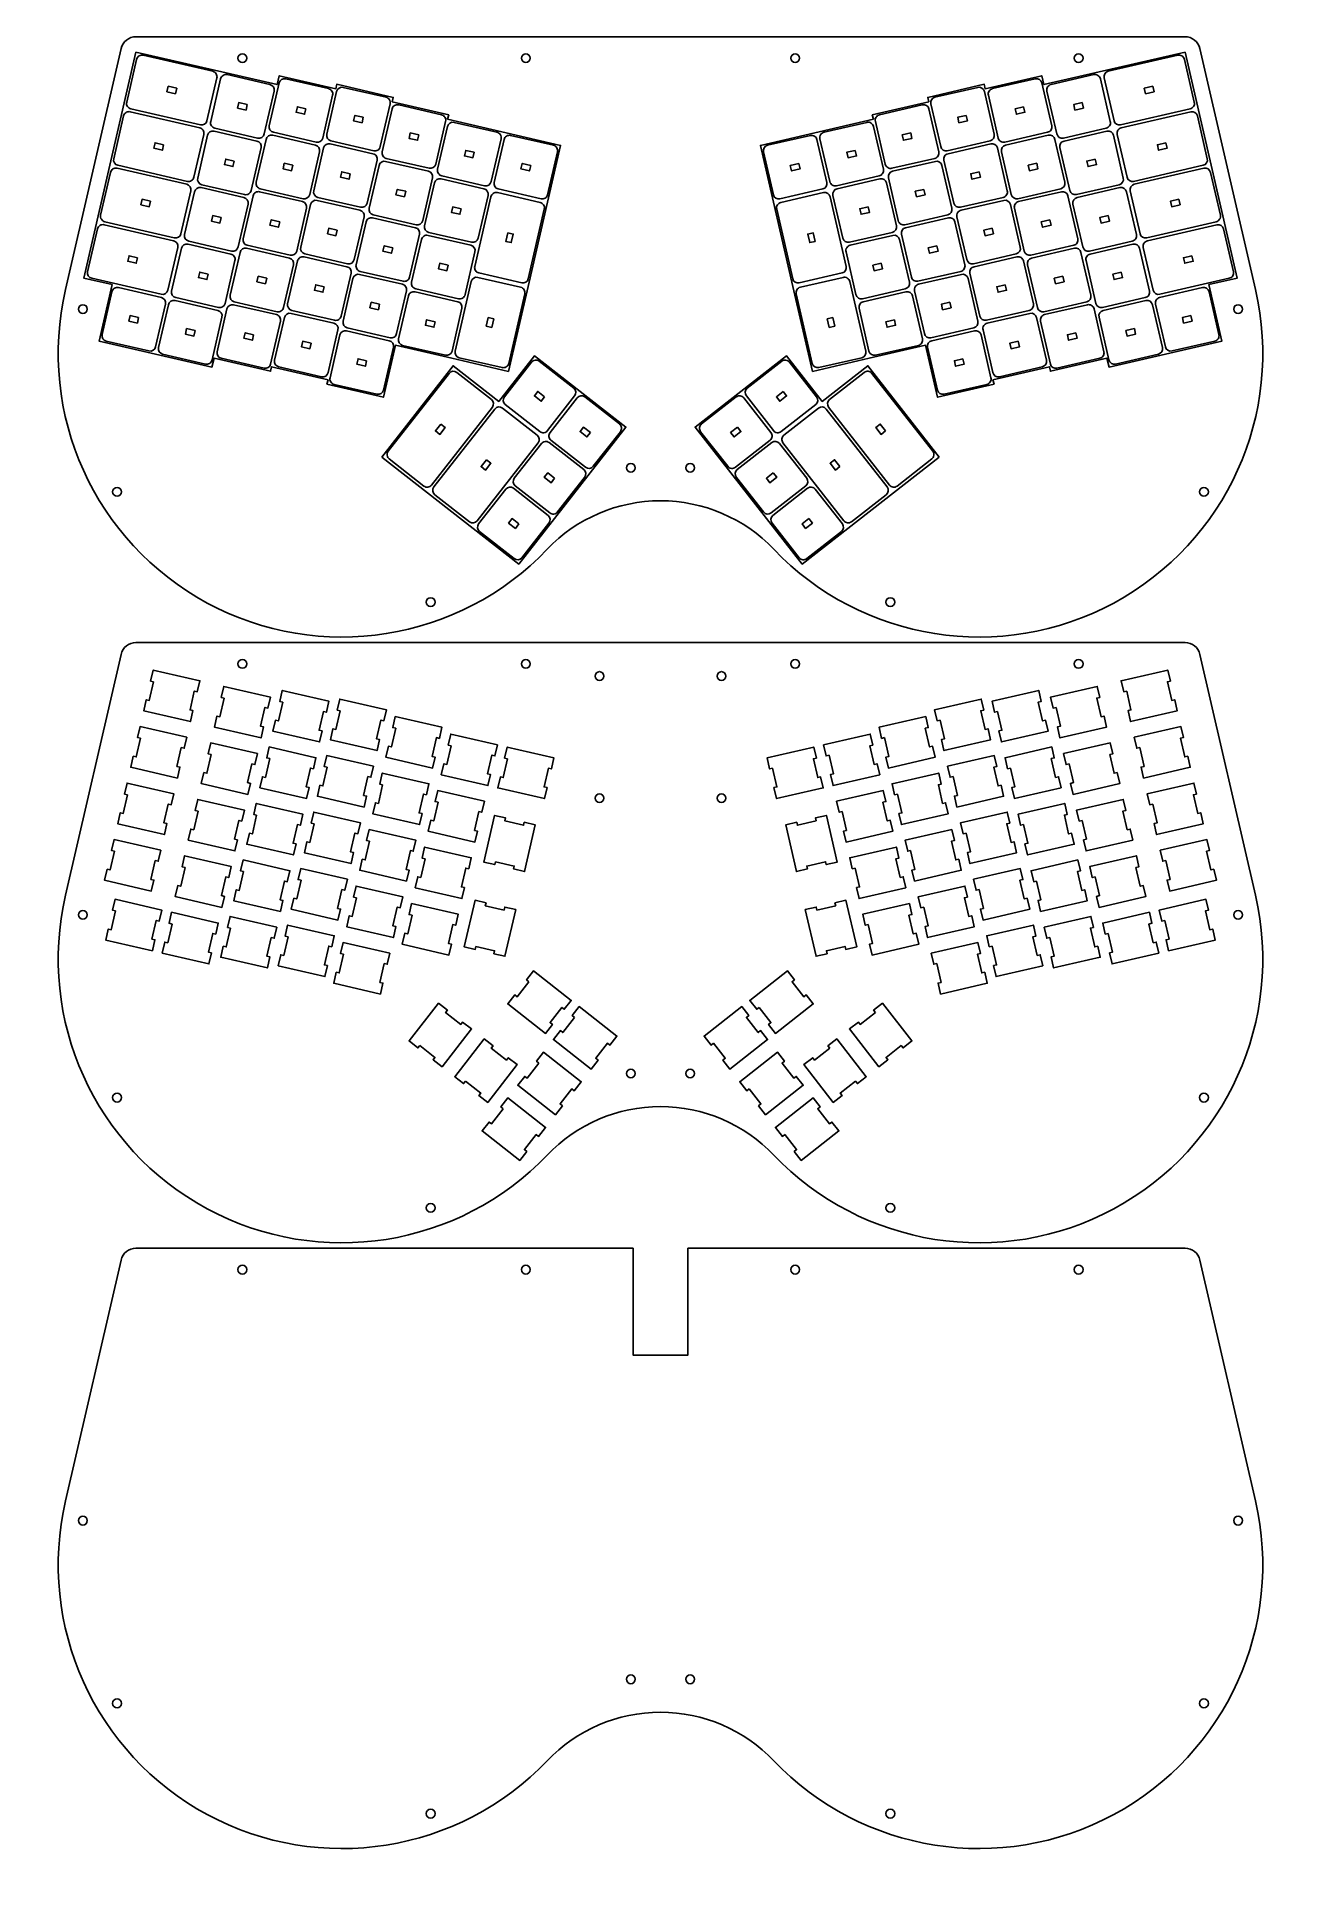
# Model space of a CAD drawing. Extents: x -4 to 405, y -6 to 597.
import ezdxf

# ---------------------------------------------------------------- set-up
doc = ezdxf.new("R2010")
doc.units = 0
doc.layers.get('0').update_dxf_attribs({"linetype": 'CONTINUOUS'})

msp = doc.modelspace()

# ---------------------------------------------------------------- linework, layer by layer
at = {"color": 1}
for points in [[(28.62647, 596.869674), (372.485915, 596.869674)], [(5.533583, 514.070454), (23.754619, 592.994429)], [(28.62647, 591.869674), (11.530189, 517.817549), (20.786704, 515.680514), (16.512634, 497.167482), (53.538697, 488.619343), (54.213549, 491.542454), (72.726582, 487.268382), (73.064007, 488.729938), (91.57704, 484.455868), (91.239612, 482.994313), (109.752645, 478.720243), (113.689286, 495.771718), (132.202319, 491.497649), (150.715349, 487.223579), (157.126455, 514.993125), (167.811629, 561.275704), (130.785566, 569.823844), (131.122994, 571.285399), (112.609964, 575.559469), (112.947389, 577.021024), (94.434359, 581.295094), (94.096931, 579.833539), (75.583901, 584.107609), (74.909046, 581.184499), (28.62647, 591.869674)], [(30.998638, 590.808864), (53.798897, 585.545009)], [(372.485915, 591.869674), (389.582175, 517.817549), (380.325682, 515.680514), (384.59974, 497.167482), (347.57368, 488.619343), (346.89883, 491.542454), (328.385786, 487.268382), (328.048361, 488.729938), (309.535345, 484.455868), (309.87277, 482.994313), (291.359726, 478.720243), (287.423093, 495.771718), (268.910058, 491.497649), (250.397025, 487.223579), (243.985921, 514.993125), (233.300745, 561.275704), (270.326808, 569.823844), (269.989383, 571.285399), (288.502424, 575.559469), (288.164999, 577.021024), (306.678015, 581.295094), (307.01544, 579.833539), (325.528484, 584.107609), (326.203333, 581.184499), (372.485915, 591.869674)], [(347.313471, 585.545009), (370.113725, 590.808864)], [(377.357748, 592.994429), (395.578805, 514.070454)], [(25.600564, 575.428981), (28.839858, 589.45991)], [(58.524592, 584.453997), (72.555521, 581.214702)], [(64.965496, 589.869674), (64.965496, 589.869674)], [(157.868073, 589.869674), (157.868073, 589.869674)], [(246.144303, 589.869674), (246.144303, 589.869674)], [(328.556841, 581.214702), (342.587773, 584.453997)], [(339.046872, 589.869674), (339.046872, 589.869674)], [(375.511817, 575.428981), (372.272527, 589.45991)], [(41.970763, 579.988343), (39.19381, 580.629454), (38.77765, 578.826869), (41.554604, 578.185758), (41.970763, 579.988343)], [(51.908556, 569.355302), (55.147852, 583.386231)], [(53.12652, 569.074113), (56.365813, 583.105042)], [(70.66518, 565.024996), (73.904476, 579.055923)], [(72.314402, 567.723153), (75.553698, 581.754083)], [(77.712475, 583.103037), (91.743404, 579.863742)], [(91.16486, 564.910639), (94.404155, 578.941568)], [(96.562933, 580.290522), (110.593861, 577.051227)], [(290.518507, 577.051227), (304.549438, 580.290522)], [(309.947503, 564.910639), (306.708213, 578.941568)], [(309.368975, 579.863742), (323.399907, 583.103037)], [(328.797972, 567.723153), (325.558681, 581.754083)], [(330.447194, 565.024996), (327.207903, 579.055923)], [(347.985865, 569.074113), (344.746575, 583.105042)], [(349.203824, 569.355302), (345.964533, 583.386231)], [(361.918556, 580.629454), (359.141602, 579.988343), (359.557767, 578.185758), (362.334721, 578.826869), (361.918556, 580.629454)], [(49.749779, 568.006349), (26.949518, 573.270203)], [(65.112054, 574.645756), (62.335098, 575.286866), (61.918938, 573.484282), (64.695895, 572.843171), (65.112054, 574.645756)], [(84.299937, 573.294796), (81.522983, 573.935906), (81.106824, 572.133322), (83.883777, 571.492211), (84.299937, 573.294796)], [(89.853062, 563.674035), (93.092358, 577.704964)], [(108.703523, 560.861521), (111.942816, 574.892449)], [(109.340465, 559.175014), (112.57976, 573.205942)], [(114.738538, 574.554897), (128.769466, 571.315602)], [(272.342907, 571.315602), (286.373847, 574.554897)], [(291.771912, 559.175014), (288.532622, 573.205942)], [(292.408859, 560.861521), (289.169569, 574.892449)], [(311.2593, 563.674035), (308.02001, 577.704964)], [(319.589399, 573.935906), (316.812445, 573.294796), (317.22861, 571.492211), (320.005564, 572.133322), (319.589399, 573.935906)], [(338.777265, 575.286866), (336.000311, 574.645756), (336.416476, 572.843171), (339.19343, 573.484282), (338.777265, 575.286866)], [(374.162851, 573.270203), (351.362598, 568.006349)], [(21.326494, 556.91595), (24.565789, 570.946879)], [(26.724567, 572.295833), (49.524828, 567.031979)], [(68.5064, 563.676041), (54.475471, 566.915334)], [(103.150394, 570.482281), (100.373441, 571.123391), (99.957281, 569.320807), (102.734235, 568.679696), (103.150394, 570.482281)], [(126.879125, 555.125896), (130.118421, 569.156823)], [(127.51607, 553.43939), (130.755365, 567.470319)], [(132.914143, 568.819272), (146.945071, 565.579977)], [(254.167302, 565.579977), (268.198231, 568.819272)], [(273.596307, 553.43939), (270.357011, 567.470319)], [(274.233249, 555.125896), (270.993953, 569.156823)], [(300.73893, 571.123391), (297.961977, 570.482281), (298.378141, 568.679696), (301.155095, 569.320807), (300.73893, 571.123391)], [(346.6369, 566.915334), (332.605968, 563.676041)], [(351.587557, 567.031979), (374.387811, 572.295833)], [(379.785875, 556.91595), (376.546585, 570.946879)], [(37.696694, 561.475312), (34.91974, 562.116422), (34.503581, 560.313837), (37.280535, 559.672727), (37.696694, 561.475312)], [(47.634486, 550.842271), (50.873779, 564.8732)], [(48.852447, 550.561081), (52.091743, 564.59201)], [(54.25052, 565.940965), (68.281449, 562.701669)], [(66.391111, 546.511963), (69.630404, 560.542892)], [(68.040333, 549.210123), (71.279629, 563.241052)], [(73.438406, 564.590006), (87.469335, 561.350711)], [(87.694285, 562.32508), (73.663356, 565.564376)], [(86.89079, 546.397606), (90.130086, 560.428535)], [(92.288863, 561.77749), (106.319792, 558.538197)], [(106.544743, 559.512566), (92.513814, 562.751862)], [(121.325999, 564.746657), (118.549046, 565.387767), (118.132886, 563.585182), (120.90984, 562.944072), (121.325999, 564.746657)], [(145.05473, 549.390268), (148.294026, 563.421197)], [(146.029102, 549.165317), (149.268395, 563.196246)], [(151.427175, 564.545201), (165.458104, 561.305908)], [(235.654272, 561.305908), (249.685201, 564.545201)], [(255.083274, 549.165317), (251.843978, 563.196246)], [(256.057644, 549.390268), (252.818351, 563.421197)], [(282.563339, 565.387767), (279.786374, 564.746657), (280.202534, 562.944072), (282.979476, 563.585182), (282.563339, 565.387767)], [(308.598565, 562.751862), (294.567633, 559.512566)], [(294.792593, 558.538197), (308.823525, 561.77749)], [(314.221589, 546.397606), (310.982299, 560.428535)], [(327.449006, 565.564376), (313.418102, 562.32508)], [(313.643033, 561.350711), (327.673965, 564.590006)], [(333.07203, 549.210123), (329.832739, 563.241052)], [(334.72128, 546.511963), (331.481961, 560.542892)], [(332.830927, 562.701669), (346.861859, 565.940965)], [(352.259923, 550.561081), (349.020633, 564.59201)], [(353.477882, 550.842271), (350.238591, 564.8732)], [(366.192642, 562.116422), (363.415688, 561.475312), (363.831853, 559.672727), (366.608807, 560.313837), (366.192642, 562.116422)], [(45.475706, 549.493316), (22.675448, 554.757173)], [(60.837982, 556.132724), (58.061028, 556.773834), (57.644869, 554.971249), (60.421823, 554.330139), (60.837982, 556.132724)], [(80.025867, 554.781765), (77.248914, 555.422876), (76.832754, 553.620291), (79.609708, 552.979181), (80.025867, 554.781765)], [(85.578993, 545.161005), (88.818289, 559.191934)], [(104.429451, 542.348488), (107.668747, 556.379417)], [(105.066395, 540.661982), (108.305691, 554.692911)], [(110.464468, 556.041865), (124.495397, 552.802569)], [(124.720348, 553.776941), (110.689419, 557.016234)], [(139.501604, 559.011029), (136.724651, 559.652142), (136.308491, 557.849558), (139.085445, 557.208445), (139.501604, 559.011029)], [(158.014637, 554.73696), (155.23768, 555.37807), (154.821521, 553.575486), (157.598478, 552.934375), (158.014637, 554.73696)], [(163.567763, 545.116199), (166.807059, 559.147128)], [(237.544614, 545.116199), (234.305318, 559.147128)], [(245.874693, 555.37807), (243.097739, 554.73696), (243.513899, 552.934375), (246.290853, 553.575486), (245.874693, 555.37807)], [(264.387726, 559.652142), (261.610769, 559.011029), (262.026929, 557.208445), (264.803885, 557.849558), (264.387726, 559.652142)], [(290.422946, 557.016234), (276.392028, 553.776941)], [(276.616979, 552.802569), (290.647905, 556.041865)], [(296.04597, 540.661982), (292.80668, 554.692911)], [(296.682917, 542.348488), (293.443627, 556.379417)], [(315.533386, 545.161005), (312.294096, 559.191934)], [(323.863457, 555.422876), (321.086503, 554.781765), (321.502668, 552.979181), (324.279622, 553.620291), (323.863457, 555.422876)], [(343.051351, 556.773834), (340.274397, 556.132724), (340.690562, 554.330139), (343.467516, 554.971249), (343.051351, 556.773834)], [(378.436938, 554.757173), (355.636656, 549.493316)], [(17.052424, 538.40292), (20.291719, 552.433846)], [(22.450497, 553.7828), (45.250756, 548.518947)], [(64.232331, 545.163008), (50.201402, 548.402304)], [(98.876325, 551.969249), (96.099371, 552.610359), (95.683212, 550.807775), (98.460166, 550.166664), (98.876325, 551.969249)], [(122.605056, 536.612863), (125.844352, 550.643792)], [(123.242, 534.926357), (126.481296, 548.957286)], [(128.640073, 550.30624), (142.671002, 547.066944)], [(142.895953, 548.041317), (128.865024, 551.28061)], [(272.247352, 551.28061), (258.216423, 548.041317)], [(258.441374, 547.066944), (272.472303, 550.30624)], [(277.870376, 534.926357), (274.63108, 548.957286)], [(278.507318, 536.612863), (275.268025, 550.643792)], [(305.013017, 552.610359), (302.236063, 551.969249), (302.652199, 550.166664), (305.429153, 550.807775), (305.013017, 552.610359)], [(350.910986, 548.402304), (336.880054, 545.163008)], [(355.861615, 548.518947), (378.661869, 553.7828)], [(384.059961, 538.40292), (380.820643, 552.433846)], [(33.422625, 542.962282), (30.645671, 543.603392), (30.229509, 541.800808), (33.006465, 541.159695), (33.422625, 542.962282)], [(43.360414, 532.329241), (46.59971, 546.36017)], [(44.578378, 532.048051), (47.817674, 546.07898)], [(49.976451, 547.427935), (64.00738, 544.188639)], [(63.766263, 530.69709), (67.005556, 544.728019)], [(69.164336, 546.076974), (83.195265, 542.837678)], [(83.420216, 543.81205), (69.389287, 547.051343)], [(88.014794, 543.26446), (102.045723, 540.025164)], [(102.270674, 540.999534), (88.239745, 544.238829)], [(117.05193, 546.233624), (114.274976, 546.874734), (113.858817, 545.07215), (116.635771, 544.43104), (117.05193, 546.233624)], [(139.674234, 521.639363), (144.938088, 544.439625)], [(140.780661, 530.877238), (144.019957, 544.908167)], [(161.127796, 542.549283), (147.096868, 545.788577)], [(161.408983, 543.767245), (147.378054, 547.00654)], [(253.73432, 547.00654), (239.703391, 543.767245)], [(239.98458, 542.549283), (254.015509, 545.788577)], [(256.174286, 544.439625), (261.438143, 521.639363)], [(260.331716, 530.877238), (257.09242, 544.908167)], [(286.837397, 546.874734), (284.060444, 546.233624), (284.476609, 544.43104), (287.253562, 545.07215), (286.837397, 546.874734)], [(312.872623, 544.238829), (298.841691, 540.999534)], [(299.066651, 540.025164), (313.097583, 543.26446)], [(331.723092, 547.051343), (317.69216, 543.81205)], [(317.91712, 542.837678), (331.948051, 546.076974)], [(337.346116, 530.69709), (334.106826, 544.728019)], [(337.104985, 544.188639), (351.135917, 547.427935)], [(356.53401, 532.048051), (353.294691, 546.07898)], [(357.751968, 532.329241), (354.512678, 546.36017)], [(370.4667, 543.603392), (367.689746, 542.962282), (368.105911, 541.159695), (370.882865, 541.800808), (370.4667, 543.603392)], [(41.201637, 530.980286), (18.401378, 536.24414)], [(56.563913, 537.619694), (53.786959, 538.260804), (53.3708, 536.45822), (56.147754, 535.817109), (56.563913, 537.619694)], [(62.117039, 527.998933), (65.356334, 542.029862)], [(75.751798, 536.268733), (72.974844, 536.909843), (72.558682, 535.107258), (75.335639, 534.466148), (75.751798, 536.268733)], [(81.304924, 526.647972), (84.54422, 540.678901)], [(82.616721, 527.884577), (85.856017, 541.915506)], [(100.155382, 523.835458), (103.394677, 537.866387)], [(106.190399, 537.528835), (120.221328, 534.289539)], [(120.446279, 535.263909), (106.41535, 538.503205)], [(135.227535, 540.497999), (132.450581, 541.139109), (132.034422, 539.336525), (134.811376, 538.695415), (135.227535, 540.497999)], [(162.476748, 540.390504), (157.212894, 517.590244)], [(243.899479, 517.590244), (238.635626, 540.390504)], [(268.661795, 541.139109), (265.884841, 540.497999), (266.301001, 538.695415), (269.077955, 539.336525), (268.661795, 541.139109)], [(294.697032, 538.503205), (280.666098, 535.263909)], [(280.891049, 534.289539), (294.921963, 537.528835)], [(300.957003, 523.835458), (297.717685, 537.866387)], [(318.495647, 527.884577), (315.256357, 541.915506)], [(319.807444, 526.647972), (316.568154, 540.678901)], [(328.137543, 536.909843), (325.36059, 536.268733), (325.776726, 534.466148), (328.55368, 535.107258), (328.137543, 536.909843)], [(338.995338, 527.998933), (335.756048, 542.029862)], [(347.325409, 538.260804), (344.548455, 537.619694), (344.96462, 535.817109), (347.741574, 536.45822), (347.325409, 538.260804)], [(382.710996, 536.24414), (359.910742, 530.980286)], [(12.778354, 519.889887), (16.017649, 533.920816)], [(18.176427, 535.26977), (40.976686, 530.005917)], [(94.602256, 533.456219), (91.825302, 534.097329), (91.409143, 532.294745), (94.186096, 531.653635), (94.602256, 533.456219)], [(100.792326, 522.148952), (104.031619, 536.179881)], [(118.330987, 518.099833), (121.570282, 532.130762)], [(118.967931, 516.413327), (122.207224, 530.444256)], [(124.366004, 531.79321), (138.396933, 528.553915)], [(138.621884, 529.528284), (124.590955, 532.76758)], [(150.494755, 532.611491), (149.853645, 529.834537), (151.65623, 529.418378), (152.29734, 532.195332), (150.494755, 532.611491)], [(251.258731, 529.834537), (250.617621, 532.611491), (248.815037, 532.195332), (249.456147, 529.418378), (251.258731, 529.834537)], [(276.521422, 532.76758), (262.490493, 529.528284)], [(262.715444, 528.553915), (276.746373, 531.79321)], [(282.144437, 516.413327), (278.90515, 530.444256)], [(282.781384, 518.099833), (279.542094, 532.130762)], [(300.320056, 522.148952), (297.080766, 536.179881)], [(309.287075, 534.097329), (306.510121, 533.456219), (306.926286, 531.653635), (309.703239, 532.294745), (309.287075, 534.097329)], [(360.135701, 530.005917), (382.935955, 535.26977)], [(388.334019, 519.889887), (385.094729, 533.920816)], [(29.148555, 524.449249), (26.3716, 525.090359), (25.95544, 523.287775), (28.732396, 522.646665), (29.148555, 524.449249)], [(39.086345, 513.816208), (42.325641, 527.847137)], [(40.304309, 513.535019), (43.543605, 527.565948)], [(45.702382, 528.914902), (59.733311, 525.675609)], [(59.958262, 526.649979), (45.927333, 529.889274)], [(59.492191, 512.18406), (62.731487, 526.214989)], [(64.890267, 527.563944), (78.921196, 524.324648)], [(79.146147, 525.299017), (65.115218, 528.538313)], [(83.740725, 524.751427), (97.771654, 521.512134)], [(97.996604, 522.486504), (83.965676, 525.7258)], [(112.777861, 527.720594), (110.000907, 528.361704), (109.584745, 526.55912), (112.361701, 525.91801), (112.777861, 527.720594)], [(136.506592, 512.364206), (139.745887, 526.395135)], [(264.605785, 512.364206), (261.366489, 526.395135)], [(291.111484, 528.361704), (288.334502, 527.720594), (288.750667, 525.91801), (291.52762, 526.55912), (291.111484, 528.361704)], [(317.146709, 525.7258), (303.115778, 522.486504)], [(303.340709, 521.512134), (317.371641, 524.751427)], [(335.99715, 528.538313), (321.966218, 525.299017)], [(322.191178, 524.324648), (336.222109, 527.563944)], [(341.620174, 512.18406), (338.380884, 526.214989)], [(355.185044, 529.889274), (341.154112, 526.649979)], [(341.379071, 525.675609), (355.410003, 528.914902)], [(360.808068, 513.535019), (357.568777, 527.565948)], [(362.026026, 513.816208), (358.786736, 527.847137)], [(374.740786, 525.090359), (371.963832, 524.449249), (372.379969, 522.646665), (375.156923, 523.287775), (374.740786, 525.090359)], [(52.289844, 519.106661), (49.51289, 519.747771), (49.09673, 517.945187), (51.873684, 517.304077), (52.289844, 519.106661)], [(57.842969, 509.4859), (61.082265, 523.516829)], [(71.477729, 517.755703), (68.700772, 518.396813), (68.284613, 516.594229), (71.06157, 515.953118), (71.477729, 517.755703)], [(77.030855, 508.134942), (80.270148, 522.165871)], [(78.342652, 509.371544), (81.581945, 523.402473)], [(95.881312, 505.322425), (99.120608, 519.353354)], [(101.916327, 519.015802), (115.947256, 515.776507)], [(116.172209, 516.750879), (102.141281, 519.990172)], [(130.953466, 521.984969), (128.176509, 522.626079), (127.76035, 520.823495), (130.537306, 520.182382), (130.953466, 521.984969)], [(155.054117, 516.24129), (141.023188, 519.480586)], [(246.058259, 516.24129), (260.089188, 519.480586)], [(272.935865, 522.626079), (270.158911, 521.984969), (270.57507, 520.182382), (273.352024, 520.823495), (272.935865, 522.626079)], [(298.97109, 519.990172), (284.940159, 516.750879)], [(285.165118, 515.776507), (299.19605, 519.015802)], [(305.231061, 505.322425), (301.991771, 519.353354)], [(322.769733, 509.371544), (319.530443, 523.402473)], [(324.08153, 508.134942), (320.84224, 522.165871)], [(332.411601, 518.396813), (329.634648, 517.755703), (330.050813, 515.953118), (332.827766, 516.594229), (332.411601, 518.396813)], [(343.269396, 509.4859), (340.030106, 523.516829)], [(351.599495, 519.747771), (348.822541, 519.106661), (349.238678, 517.304077), (352.01566, 517.945187), (351.599495, 519.747771)], [(36.927568, 512.467254), (14.127308, 517.73111)], [(17.517207, 499.296058), (20.756502, 513.326987)], [(22.91528, 514.675942), (36.946209, 511.436646)], [(90.328186, 514.943186), (87.55123, 515.584296), (87.135071, 513.781712), (89.912027, 513.140602), (90.328186, 514.943186)], [(96.518254, 503.635919), (99.75755, 517.666848)], [(114.056917, 499.586801), (117.29621, 513.61773)], [(120.091932, 513.280178), (134.122861, 510.040882)], [(134.347812, 511.015254), (120.316883, 514.254547)], [(133.263127, 493.869817), (138.526984, 516.670076)], [(154.71669, 514.779737), (140.685761, 518.01903)], [(156.065644, 512.620957), (150.801791, 489.820698)], [(250.310586, 489.820698), (245.046729, 512.620957)], [(246.395684, 514.779737), (260.426613, 518.01903)], [(262.585393, 516.670076), (267.849246, 493.869817)], [(280.795491, 514.254547), (266.764562, 511.015254)], [(266.989513, 510.040882), (281.020442, 513.280178)], [(287.055471, 499.586801), (283.816152, 513.61773)], [(304.594114, 503.635919), (301.354824, 517.666848)], [(313.561133, 515.584296), (310.784179, 514.943186), (311.200344, 513.140602), (313.977297, 513.781712), (313.561133, 515.584296)], [(364.166173, 511.436646), (378.197105, 514.675942)], [(386.985054, 517.73111), (364.1848, 512.467254)], [(383.59517, 499.296058), (380.355879, 513.326987)], [(12.679419, 507.62395), (12.679419, 507.62395)], [(35.055867, 495.24694), (38.295163, 509.277869)], [(36.030237, 495.021989), (39.269533, 509.052918)], [(41.428312, 510.401872), (55.459241, 507.162576)], [(55.684192, 508.136946), (41.653263, 511.376242)], [(55.218122, 493.671028), (58.457418, 507.701957)], [(60.616195, 509.050911), (74.647124, 505.811618)], [(74.872075, 506.785988), (60.841146, 510.025283)], [(79.466653, 506.238397), (93.497581, 502.999102)], [(93.722532, 503.973471), (79.691603, 507.212767)], [(108.503791, 509.207561), (105.726835, 509.848672), (105.310676, 508.046087), (108.087632, 507.404977), (108.503791, 509.207561)], [(114.693859, 497.900294), (117.933155, 511.931223)], [(132.232519, 493.851176), (135.471815, 507.882105)], [(268.879854, 493.851176), (265.640558, 507.882105)], [(286.418523, 497.900294), (283.179233, 511.931223)], [(295.385542, 509.848672), (292.608588, 509.207561), (293.024753, 507.404977), (295.801707, 508.046087), (295.385542, 509.848672)], [(321.420767, 507.212767), (307.389836, 503.973471)], [(307.614795, 502.999102), (321.645727, 506.238397)], [(340.271236, 510.025283), (326.240305, 506.785988)], [(326.465264, 505.811618), (340.496167, 509.050911)], [(345.89426, 493.671028), (342.65497, 507.701957)], [(359.459102, 511.376242), (345.42817, 508.136946)], [(345.653129, 507.162576), (359.684061, 510.401872)], [(365.082126, 495.021989), (361.842835, 509.052918)], [(366.056498, 495.24694), (362.817208, 509.277869)], [(391.332941, 507.62395), (391.332941, 507.62395)], [(29.502742, 504.867701), (26.725787, 505.508811), (26.309628, 503.706226), (29.086582, 503.065116), (29.502742, 504.867701)], [(48.015774, 500.593631), (45.238818, 501.234741), (44.822658, 499.432157), (47.599615, 498.791047), (48.015774, 500.593631)], [(53.5689, 490.97287), (56.808193, 505.003799)], [(72.756783, 489.621909), (75.996078, 503.652838)], [(74.06858, 490.858514), (77.307875, 504.889443)], [(91.60724, 486.809396), (94.846536, 500.840324)], [(97.642258, 500.502773), (111.673186, 497.263477)], [(111.898137, 498.237846), (97.867208, 501.477142)], [(126.679394, 503.471937), (123.90244, 504.113047), (123.486281, 502.310462), (126.263234, 501.669352), (126.679394, 503.471937)], [(144.083649, 504.841945), (143.442538, 502.064991), (145.245123, 501.648832), (145.886233, 504.425786), (144.083649, 504.841945)], [(257.669835, 502.064991), (257.028725, 504.841945), (255.226141, 504.425786), (255.867251, 501.648832), (257.669835, 502.064991)], [(277.209934, 504.113047), (274.43298, 503.471937), (274.849139, 501.669352), (277.626096, 502.310462), (277.209934, 504.113047)], [(303.245177, 501.477142), (289.214245, 498.237846)], [(289.439176, 497.263477), (303.470108, 500.502773)], [(309.505148, 486.809396), (306.265829, 500.840324)], [(327.043791, 490.858514), (323.804501, 504.889443)], [(328.355588, 489.621909), (325.116298, 503.652838)], [(347.543482, 490.97287), (344.304192, 505.003799)], [(355.873553, 501.234741), (353.096599, 500.593631), (353.512764, 498.791047), (356.289718, 499.432157), (355.873553, 501.234741)], [(374.386597, 505.508811), (371.609643, 504.867701), (372.02578, 503.065116), (374.802734, 503.706226), (374.386597, 505.508811)], [(32.89709, 493.897985), (18.866161, 497.137281)], [(67.203657, 499.24267), (64.426703, 499.88378), (64.010544, 498.081196), (66.787497, 497.440086), (67.203657, 499.24267)], [(86.054114, 496.430156), (83.277161, 497.071266), (82.861001, 495.268682), (85.637955, 494.627572), (86.054114, 496.430156)], [(92.244185, 485.122889), (95.48348, 499.153818)], [(109.782845, 481.073771), (113.022141, 495.1047)], [(130.073742, 492.502221), (116.042813, 495.741517)], [(285.069557, 495.741517), (271.038631, 492.502221)], [(291.329529, 481.073771), (288.090238, 495.1047)], [(308.8682, 485.122889), (305.628882, 499.153818)], [(317.835219, 497.071266), (315.058265, 496.430156), (315.47443, 494.627572), (318.251384, 495.268682), (317.835219, 497.071266)], [(336.685659, 499.88378), (333.908706, 499.24267), (334.324871, 497.440086), (337.101824, 498.081196), (336.685659, 499.88378)], [(382.246204, 497.137281), (368.215272, 493.897985)], [(51.41012, 489.623916), (37.379191, 492.863212)], [(70.598005, 488.272955), (56.567077, 491.512251)], [(89.448463, 485.460441), (75.417534, 488.699737)], [(104.229719, 490.694532), (101.452766, 491.335642), (101.036606, 489.533057), (103.81356, 488.891947), (104.229719, 490.694532)], [(109.193853, 459.139107), (154.110465, 424.046402), (189.20317, 468.963014), (159.258763, 492.35815), (147.561194, 477.385948), (132.588989, 489.083514), (109.193853, 459.139107)], [(148.643011, 488.471744), (134.612082, 491.71104)], [(149.37122, 478.890539), (158.236746, 490.237896)], [(160.763357, 490.548123), (172.110711, 481.682597)], [(291.918526, 459.139107), (247.001909, 424.046402), (211.909204, 468.963014), (241.853614, 492.35815), (253.55118, 477.385948), (268.523385, 489.083514), (291.918526, 459.139107)], [(229.001665, 481.682597), (240.349019, 490.548123)], [(251.741153, 478.890539), (242.875631, 490.237896)], [(252.469363, 488.471744), (266.500292, 491.71104)], [(299.6596, 491.335642), (296.882646, 490.694532), (297.298811, 488.891947), (300.075765, 489.533057), (299.6596, 491.335642)], [(325.694854, 488.699737), (311.663922, 485.460441)], [(344.545294, 491.512251), (330.514363, 488.272955)], [(363.733188, 492.863212), (349.702256, 489.623916)], [(107.624068, 479.724816), (93.593139, 482.964109)], [(111.311711, 461.037706), (131.259143, 486.569253)], [(145.133109, 478.013957), (133.785752, 486.879483)], [(255.979268, 478.013957), (267.326622, 486.879483)], [(269.853233, 486.569253), (289.800674, 461.037706)], [(307.519235, 482.964109), (293.488303, 479.724816)], [(161.028804, 467.498405), (149.68145, 476.363931)], [(162.588483, 478.874856), (160.342651, 480.629491), (159.203679, 479.171672), (161.449507, 477.417037), (162.588483, 478.874856)], [(163.555416, 467.808635), (172.420938, 479.155989)], [(164.343425, 467.192973), (173.208951, 478.540327)], [(175.735559, 478.850557), (187.082916, 469.985031)], [(214.02946, 469.985031), (225.376814, 478.850557)], [(236.768951, 467.192973), (227.903426, 478.540327)], [(237.556961, 467.808635), (228.691435, 479.155989)], [(240.769725, 480.629491), (238.523894, 478.874856), (239.662866, 477.417037), (241.908698, 479.171672), (240.769725, 480.629491)], [(251.430926, 476.363931), (240.083572, 467.498405)], [(145.443336, 475.487348), (125.495906, 449.955799)], [(126.283916, 449.340137), (146.231348, 474.871686)], [(128.525931, 469.954929), (126.771296, 467.709098), (128.229115, 466.570125), (129.98375, 468.815954), (128.525931, 469.954929)], [(160.105311, 466.316388), (148.757957, 475.181913)], [(241.007063, 466.316388), (252.35442, 475.181913)], [(254.881028, 474.871686), (274.828461, 449.340137)], [(275.61647, 449.955799), (255.669038, 475.487348)], [(274.34108, 467.709098), (272.586445, 469.954929), (271.128624, 468.815954), (272.883258, 466.570125), (274.34108, 467.709098)], [(176.001009, 455.800838), (164.653652, 464.666361)], [(177.560688, 467.17729), (175.314856, 468.931924), (174.175881, 467.474103), (176.421712, 465.719468), (177.560688, 467.17729)], [(178.527618, 456.111066), (187.393143, 467.45842)], [(222.584756, 456.111066), (213.71923, 467.45842)], [(225.79752, 468.931924), (223.551689, 467.17729), (224.690661, 465.719468), (226.936493, 467.474103), (225.79752, 468.931924)], [(236.458721, 464.666361), (225.111367, 455.800838)], [(122.969295, 449.645569), (111.621941, 458.511095)], [(160.415541, 463.789779), (140.468108, 438.25823)], [(143.498136, 458.25736), (141.743501, 456.011529), (143.20132, 454.872556), (144.955955, 457.118387), (143.498136, 458.25736)], [(152.645856, 452.220768), (161.511382, 463.568122)], [(164.037993, 463.878352), (175.385347, 455.012826)], [(225.727029, 455.012826), (237.074383, 463.878352)], [(248.466518, 452.220768), (239.600992, 463.568122)], [(260.644266, 438.25823), (240.696836, 463.789779)], [(259.368875, 456.011529), (257.61424, 458.25736), (256.156419, 457.118387), (257.911056, 454.872556), (259.368875, 456.011529)], [(278.143082, 449.645569), (289.490427, 458.511095)], [(165.863118, 452.205085), (163.617287, 453.959719), (162.478314, 452.501901), (164.724146, 450.747266), (165.863118, 452.205085)], [(166.830051, 441.138861), (175.695577, 452.486217)], [(192.290484, 455.62813), (192.290484, 455.62813)], [(211.721893, 455.62813), (211.721893, 455.62813)], [(234.282325, 441.138861), (225.416799, 452.486217)], [(237.495087, 453.959719), (235.249258, 452.205085), (236.388231, 450.747266), (238.634062, 452.501901), (237.495087, 453.959719)], [(23.883712, 447.741766), (23.883712, 447.741766)], [(137.9415, 437.948003), (126.594143, 446.813528)], [(140.94829, 437.248563), (149.813815, 448.59592)], [(152.340424, 448.906147), (163.687778, 440.040621)], [(164.30344, 440.828633), (152.956086, 449.694159)], [(248.156291, 449.694159), (236.808934, 440.828633)], [(237.424596, 440.040621), (248.77195, 448.906147)], [(260.164087, 437.248563), (251.298561, 448.59592)], [(263.170877, 437.948003), (274.518231, 446.813528)], [(380.128662, 447.741766), (380.128662, 447.741766)], [(152.605874, 425.856429), (141.258517, 434.721954)], [(154.165549, 437.23288), (151.919721, 438.987514), (150.780745, 437.529696), (153.026577, 435.775061), (154.165549, 437.23288)], [(155.132482, 426.166658), (163.998008, 437.514013)], [(245.979892, 426.166658), (237.114369, 437.514013)], [(249.192656, 438.987514), (246.946824, 437.23288), (248.085797, 435.775061), (250.331628, 437.529696), (249.192656, 438.987514)], [(259.853857, 434.721954), (248.506503, 425.856429)], [(126.689494, 411.603695), (126.689494, 411.603695)], [(277.322882, 411.603695), (277.322882, 411.603695)], [(28.626476, 398.369698), (372.485921, 398.369698)], [(5.533589, 315.570477), (23.754625, 394.494453)], [(377.357754, 394.494453), (395.578811, 315.570477)], [(34.408374, 385.51781), (33.434004, 385.742761), (34.266323, 389.34793), (49.563933, 385.816199), (48.731614, 382.21103), (47.757245, 382.43598), (46.340052, 376.297449), (47.314421, 376.072498), (46.482103, 372.467329), (31.184493, 375.999061), (32.016811, 379.60423), (32.991184, 379.379279), (34.408374, 385.51781)], [(64.965502, 391.369698), (64.965502, 391.369698)], [(157.868079, 391.369698), (157.868079, 391.369698)], [(182.00619, 387.369697), (182.00619, 387.369697)], [(222.006195, 387.369697), (222.006195, 387.369697)], [(246.144309, 391.369698), (246.144309, 391.369698)], [(339.046878, 391.369698), (339.046878, 391.369698)], [(353.355149, 382.43598), (352.380777, 382.21103), (351.548447, 385.816199), (366.846077, 389.34793), (367.678379, 385.742761), (366.704006, 385.51781), (368.121213, 379.379279), (369.095586, 379.60423), (369.927887, 375.999061), (354.630286, 372.467329), (353.797956, 376.072498), (354.772328, 376.297449), (353.355149, 382.43598)], [(57.549665, 380.175222), (56.575292, 380.400174), (57.407611, 384.005343), (72.705221, 380.473611), (71.872902, 376.868442), (70.898533, 377.093393), (69.481343, 370.954862), (70.455712, 370.729911), (69.623394, 367.124741), (54.325784, 370.656473), (55.158102, 374.261642), (56.132472, 374.036691), (57.549665, 380.175222)], [(76.737547, 378.824263), (75.763178, 379.049214), (76.595496, 382.654383), (91.893106, 379.122652), (91.060788, 375.517482), (90.086418, 375.742433), (88.669225, 369.603903), (89.643595, 369.378952), (88.811276, 365.77378), (73.513666, 369.305512), (74.345985, 372.910682), (75.320357, 372.685731), (76.737547, 378.824263)], [(95.588005, 376.011748), (94.613635, 376.236699), (95.445954, 379.841868), (110.743564, 376.310136), (109.911245, 372.704967), (108.936876, 372.929918), (107.519683, 366.791386), (108.494055, 366.566435), (107.661734, 362.961267), (92.364124, 366.492998), (93.196445, 370.098167), (94.170815, 369.873216), (95.588005, 376.011748)], [(292.175524, 372.929918), (291.201152, 372.704967), (290.368822, 376.310136), (305.666423, 379.841868), (306.498753, 376.236699), (305.524381, 376.011748), (306.94156, 369.873216), (307.915932, 370.098167), (308.748262, 366.492998), (293.45066, 362.961267), (292.618331, 366.566435), (293.592703, 366.791386), (292.175524, 372.929918)], [(311.025965, 375.742433), (310.051592, 375.517482), (309.219291, 379.122652), (324.516892, 382.654383), (325.349222, 379.049214), (324.37485, 378.824263), (325.792029, 372.685731), (326.766401, 372.910682), (327.598731, 369.305512), (312.301101, 365.77378), (311.468799, 369.378952), (312.443172, 369.603903), (311.025965, 375.742433)], [(330.213858, 377.093393), (329.239486, 376.868442), (328.407156, 380.473611), (343.704786, 384.005343), (344.537088, 380.400174), (343.562715, 380.175222), (344.979923, 374.036691), (345.954295, 374.261642), (346.786596, 370.656473), (331.488995, 367.124741), (330.656665, 370.729911), (331.631037, 370.954862), (330.213858, 377.093393)], [(113.76361, 370.276122), (112.78924, 370.501074), (113.621559, 374.106243), (128.919169, 370.574511), (128.08685, 366.969341), (127.112481, 367.194292), (125.695288, 361.055761), (126.669657, 360.83081), (125.837339, 357.225642), (110.539729, 360.757373), (111.372047, 364.362542), (112.34642, 364.137591), (113.76361, 370.276122)], [(273.999908, 367.194292), (273.025538, 366.969341), (272.19322, 370.574511), (287.490833, 374.106243), (288.323134, 370.501074), (287.34879, 370.276122), (288.765969, 364.137591), (289.740341, 364.362542), (290.572671, 360.757373), (275.275047, 357.225642), (274.442728, 360.83081), (275.417098, 361.055761), (273.999908, 367.194292)], [(30.134304, 367.00478), (29.159935, 367.229731), (29.992254, 370.834899), (45.289864, 367.303168), (44.457545, 363.697999), (43.483173, 363.92295), (42.065983, 357.784419), (43.040352, 357.559468), (42.208034, 353.954297), (26.910424, 357.486028), (27.742742, 361.091197), (28.717111, 360.866246), (30.134304, 367.00478)], [(131.939215, 364.540497), (130.964845, 364.765448), (131.797164, 368.370617), (147.094774, 364.838885), (146.262455, 361.233717), (145.288086, 361.458667), (143.870893, 355.320137), (144.845262, 355.095186), (144.012944, 351.490017), (128.715334, 355.021749), (129.547652, 358.626917), (130.522025, 358.401967), (131.939215, 364.540497)], [(255.824303, 361.458667), (254.849933, 361.233717), (254.017615, 364.838885), (269.315225, 368.370617), (270.147543, 364.765448), (269.173174, 364.540497), (270.590364, 358.401967), (271.564733, 358.626917), (272.397052, 355.021749), (257.099442, 351.490017), (256.267123, 355.095186), (257.241496, 355.320137), (255.824303, 361.458667)], [(357.629207, 363.92295), (356.654835, 363.697999), (355.822533, 367.303168), (371.120135, 370.834899), (371.952465, 367.229731), (370.978093, 367.00478), (372.395271, 360.866246), (373.369644, 361.091197), (374.201973, 357.486028), (358.904344, 353.954297), (358.072042, 357.559468), (359.046414, 357.784419), (357.629207, 363.92295)], [(53.275593, 361.662192), (52.301223, 361.887143), (53.133542, 365.492312), (68.431152, 361.96058), (67.598833, 358.355411), (66.624464, 358.580362), (65.207271, 352.441831), (66.181643, 352.21688), (65.349322, 348.611711), (50.051712, 352.14344), (50.884033, 355.748612), (51.858402, 355.523661), (53.275593, 361.662192)], [(72.463478, 360.311231), (71.489108, 360.536182), (72.321427, 364.141351), (87.619037, 360.609619), (86.786718, 357.00445), (85.812346, 357.229401), (84.395156, 351.09087), (85.369525, 350.865919), (84.537207, 347.26075), (69.239597, 350.792482), (70.071915, 354.397651), (71.046285, 354.1727), (72.463478, 360.311231)], [(150.452247, 360.266428), (149.477875, 360.491379), (150.310194, 364.096548), (165.607804, 360.564816), (164.775485, 356.959647), (163.801116, 357.184598), (162.383926, 351.046067), (163.358295, 350.821116), (162.525977, 347.215948), (147.228367, 350.747677), (148.060685, 354.352848), (149.035054, 354.127897), (150.452247, 360.266428)], [(237.311273, 357.184598), (236.336901, 356.959647), (235.504582, 360.564816), (250.802192, 364.096548), (251.634511, 360.491379), (250.660141, 360.266428), (252.077334, 354.127897), (253.051704, 354.352848), (253.884022, 350.747677), (238.586412, 347.215948), (237.754094, 350.821116), (238.728463, 351.046067), (237.311273, 357.184598)], [(315.300051, 357.229401), (314.325679, 357.00445), (313.493349, 360.609619), (328.79095, 364.141351), (329.62328, 360.536182), (328.648908, 360.311231), (330.066115, 354.1727), (331.040459, 354.397651), (331.872789, 350.792482), (316.575187, 347.26075), (315.742857, 350.865919), (316.71723, 351.09087), (315.300051, 357.229401)], [(334.487916, 358.580362), (333.513544, 358.355411), (332.681243, 361.96058), (347.978844, 365.492312), (348.811174, 361.887143), (347.836802, 361.662192), (349.253981, 355.523661), (350.228353, 355.748612), (351.060683, 352.14344), (335.763053, 348.611711), (334.930751, 352.21688), (335.905123, 352.441831), (334.487916, 358.580362)], [(91.313935, 357.498717), (90.339566, 357.723668), (91.171885, 361.328837), (106.469495, 357.797105), (105.637176, 354.191936), (104.662807, 354.416887), (103.245614, 348.278356), (104.219983, 348.053405), (103.387665, 344.448237), (88.090055, 347.979966), (88.922373, 351.585137), (89.896745, 351.360186), (91.313935, 357.498717)], [(109.48954, 351.763092), (108.515171, 351.988043), (109.34749, 355.593212), (124.6451, 352.06148), (123.812781, 348.456311), (122.838409, 348.681262), (121.421219, 342.542731), (122.395588, 342.317781), (121.56327, 338.712609), (106.26566, 342.244341), (107.097978, 345.849512), (108.072347, 345.624559), (109.48954, 351.763092)], [(278.273977, 348.681262), (277.299608, 348.456311), (276.467289, 352.06148), (291.764891, 355.593212), (292.59722, 351.988043), (291.622848, 351.763092), (293.040027, 345.624559), (294.014399, 345.849512), (294.846729, 342.244341), (279.549119, 338.712609), (278.716798, 342.317781), (279.69117, 342.542731), (278.273977, 348.681262)], [(296.449582, 354.416887), (295.47521, 354.191936), (294.64288, 357.797105), (309.94051, 361.328837), (310.772811, 357.723668), (309.798439, 357.498717), (311.215646, 351.360186), (312.190018, 351.585137), (313.02232, 347.979966), (297.724718, 344.448237), (296.892417, 348.053405), (297.866761, 348.278356), (296.449582, 354.416887)], [(25.860234, 348.491747), (24.885864, 348.716698), (25.718183, 352.321867), (41.015794, 348.790135), (40.183473, 345.184966), (39.209104, 345.409917), (37.791913, 339.271386), (38.766283, 339.046436), (37.933964, 335.441267), (22.636354, 338.972999), (23.468672, 342.578167), (24.443042, 342.353216), (25.860234, 348.491747)], [(127.665145, 346.027468), (126.690776, 346.252418), (127.523095, 349.857587), (142.820705, 346.325855), (141.988386, 342.720687), (141.014014, 342.945638), (139.596824, 336.807107), (140.571193, 336.582153), (139.738875, 332.976984), (124.441265, 336.508716), (125.273583, 340.113885), (126.247952, 339.888934), (127.665145, 346.027468)], [(260.098372, 342.945638), (259.124003, 342.720687), (258.291684, 346.325855), (273.589294, 349.857587), (274.421613, 346.252418), (273.447243, 346.027468), (274.864433, 339.888934), (275.838806, 340.113885), (276.671124, 336.508716), (261.373514, 332.976984), (260.541196, 336.582153), (261.515565, 336.807107), (260.098372, 342.945638)], [(361.903293, 345.409917), (360.928921, 345.184966), (360.096591, 348.790135), (375.394193, 352.321867), (376.226523, 348.716698), (375.252151, 348.491747), (376.669358, 342.353216), (377.643702, 342.578167), (378.476031, 338.972999), (363.17843, 335.441267), (362.3461, 339.046436), (363.320472, 339.271386), (361.903293, 345.409917)], [(49.001523, 343.149159), (48.027154, 343.37411), (48.859472, 346.979282), (64.157082, 343.44755), (63.324764, 339.842378), (62.350394, 340.067329), (60.933201, 333.928798), (61.907571, 333.703848), (61.075252, 330.098679), (45.777642, 333.63041), (46.609961, 337.235579), (47.58433, 337.010628), (49.001523, 343.149159)], [(68.189409, 341.798201), (67.215036, 342.023152), (68.047358, 345.628321), (83.344968, 342.096589), (82.512646, 338.49142), (81.538277, 338.716371), (80.121087, 332.57784), (81.095456, 332.352889), (80.263138, 328.747718), (64.965528, 332.279449), (65.797846, 335.884621), (66.772216, 335.65967), (68.189409, 341.798201)], [(182.00619, 347.369697), (182.00619, 347.369697)], [(222.006195, 347.369697), (222.006195, 347.369697)], [(319.574109, 338.716371), (318.599737, 338.49142), (317.767407, 342.096589), (333.065037, 345.628321), (333.897338, 342.023152), (332.922966, 341.798201), (334.340173, 335.65967), (335.314545, 335.884621), (336.146847, 332.279449), (320.849245, 328.747718), (320.016944, 332.352889), (320.991288, 332.57784), (319.574109, 338.716371)], [(338.762003, 340.067329), (337.78763, 339.842378), (336.955301, 343.44755), (352.252902, 346.979282), (353.085232, 343.37411), (352.11086, 343.149159), (353.528067, 337.010628), (354.502439, 337.235579), (355.334741, 333.63041), (340.037139, 330.098679), (339.204809, 333.703848), (340.179181, 333.928798), (338.762003, 340.067329)], [(87.039866, 338.985684), (86.065497, 339.210635), (86.897815, 342.815807), (102.195425, 339.284075), (101.363107, 335.678904), (100.388735, 335.903854), (98.971544, 329.765324), (99.945914, 329.540373), (99.113595, 325.935204), (83.815985, 329.466936), (84.648304, 333.072104), (85.622673, 332.847154), (87.039866, 338.985684)], [(146.465317, 326.549119), (146.240366, 325.57475), (142.635197, 326.407068), (146.166929, 341.704678), (149.772098, 340.87236), (149.547147, 339.897987), (155.685678, 338.480797), (155.910628, 339.455167), (159.515797, 338.622848), (155.984065, 323.325238), (152.378897, 324.157557), (152.603848, 325.131926), (146.465317, 326.549119)], [(251.565242, 339.897987), (251.340291, 340.87236), (254.94546, 341.704678), (258.477192, 326.407068), (254.87202, 325.57475), (254.647069, 326.549119), (248.508538, 325.131926), (248.733489, 324.157557), (245.12832, 323.325238), (241.596589, 338.622848), (245.201757, 339.455167), (245.426708, 338.480797), (251.565242, 339.897987)], [(300.72364, 335.903854), (299.749296, 335.678904), (298.916966, 339.284075), (314.214568, 342.815807), (315.046897, 339.210635), (314.072525, 338.985684), (315.489704, 332.847154), (316.464076, 333.072104), (317.296406, 329.466936), (301.998805, 325.935204), (301.166475, 329.540373), (302.140847, 329.765324), (300.72364, 335.903854)], [(21.586164, 329.978717), (20.611794, 330.203668), (21.444113, 333.808837), (36.741722, 330.277105), (35.909404, 326.671937), (34.935034, 326.896887), (33.517841, 320.758357), (34.492213, 320.533406), (33.659895, 316.928234), (18.362284, 320.459966), (19.194603, 324.065137), (20.168973, 323.840184), (21.586164, 329.978717)], [(105.215471, 333.25006), (104.241099, 333.47501), (105.07342, 337.080179), (120.37103, 333.548448), (119.538709, 329.943279), (118.56434, 330.16823), (117.147149, 324.029699), (118.121519, 323.804748), (117.2892, 320.199579), (101.99159, 323.731311), (102.823909, 327.33648), (103.798278, 327.111529), (105.215471, 333.25006)], [(282.548049, 330.16823), (281.573677, 329.943279), (280.741358, 333.548448), (296.038977, 337.080179), (296.871278, 333.47501), (295.896906, 333.25006), (297.314113, 327.111529), (298.288485, 327.33648), (299.120787, 323.731311), (283.823185, 320.199579), (282.990856, 323.804748), (283.965228, 324.029699), (282.548049, 330.16823)], [(366.177351, 326.896887), (365.202979, 326.671937), (364.370678, 330.277105), (379.668279, 333.808837), (380.500581, 330.203668), (379.526237, 329.978717), (380.943416, 323.840184), (381.917788, 324.065137), (382.750118, 320.459966), (367.452488, 316.928234), (366.620186, 320.533406), (367.594559, 320.758357), (366.177351, 326.896887)], [(44.727454, 324.636129), (43.753085, 324.86108), (44.585403, 328.466249), (59.883013, 324.934517), (59.050695, 321.329349), (58.076322, 321.554299), (56.659132, 315.415769), (57.633502, 315.190818), (56.801183, 311.585649), (41.503573, 315.117381), (42.335892, 318.722549), (43.310261, 318.497598), (44.727454, 324.636129)], [(63.915336, 323.285168), (62.940967, 323.510119), (63.773286, 327.115288), (79.070896, 323.583559), (78.238577, 319.978387), (77.264208, 320.203338), (75.847015, 314.064807), (76.821387, 313.839857), (75.989068, 310.234688), (60.691458, 313.76642), (61.523777, 317.371588), (62.498146, 317.146637), (63.915336, 323.285168)], [(123.391076, 327.514435), (122.416704, 327.739386), (123.249022, 331.344554), (138.546632, 327.812823), (137.714314, 324.207654), (136.739945, 324.432605), (135.322754, 318.294074), (136.297124, 318.069123), (135.464805, 314.463954), (120.167195, 317.995686), (120.999514, 321.600855), (121.973883, 321.375904), (123.391076, 327.514435)], [(264.372444, 324.432605), (263.398072, 324.207654), (262.565753, 327.812823), (277.863363, 331.344554), (278.695682, 327.739386), (277.721312, 327.514435), (279.138505, 321.375904), (280.112875, 321.600855), (280.945193, 317.995686), (265.647583, 314.463954), (264.815265, 318.069123), (265.789634, 318.294074), (264.372444, 324.432605)], [(323.848167, 320.203338), (322.873823, 319.978387), (322.041493, 323.583559), (337.339095, 327.115288), (338.171424, 323.510119), (337.197052, 323.285168), (338.614231, 317.146637), (339.588603, 317.371588), (340.420933, 313.76642), (325.123331, 310.234688), (324.291002, 313.839857), (325.265374, 314.064807), (323.848167, 320.203338)], [(343.036061, 321.554299), (342.061688, 321.329349), (341.229387, 324.934517), (356.526988, 328.466249), (357.359318, 324.86108), (356.384946, 324.636129), (357.802125, 318.497598), (358.776497, 318.722549), (359.608827, 315.117381), (344.311197, 311.585649), (343.478895, 315.190818), (344.453268, 315.415769), (343.036061, 321.554299)], [(82.765794, 320.472655), (81.791425, 320.697605), (82.623743, 324.302774), (97.921353, 320.771042), (97.089035, 317.165874), (96.114665, 317.390825), (94.697475, 311.252294), (95.671844, 311.027343), (94.839526, 307.422174), (79.541916, 310.953906), (80.374234, 314.559074), (81.348604, 314.334124), (82.765794, 320.472655)], [(304.997726, 317.390825), (304.023354, 317.165874), (303.191024, 320.771042), (318.488654, 324.302774), (319.320955, 320.697605), (318.346583, 320.472655), (319.76379, 314.334124), (320.738163, 314.559074), (321.570464, 310.953906), (306.272863, 307.422174), (305.440533, 311.027343), (306.414905, 311.252294), (304.997726, 317.390825)], [(21.940352, 310.397169), (20.965982, 310.62212), (21.798301, 314.227288), (37.095911, 310.695557), (36.263593, 307.090388), (35.289223, 307.315339), (33.87203, 301.176808), (34.8464, 300.951857), (34.014081, 297.346685), (18.716471, 300.878417), (19.54879, 304.483586), (20.52316, 304.258635), (21.940352, 310.397169)], [(100.941399, 314.73703), (99.96703, 314.961981), (100.799348, 318.567149), (116.096958, 315.035418), (115.26464, 311.430249), (114.29027, 311.6552), (112.873077, 305.516669), (113.847449, 305.291718), (113.015128, 301.686546), (97.717518, 305.218278), (98.549839, 308.82345), (99.524209, 308.598499), (100.941399, 314.73703)], [(140.054213, 298.779573), (139.829262, 297.805201), (136.224093, 298.637522), (139.755825, 313.935132), (143.360994, 313.102811), (143.136043, 312.128441), (149.274574, 310.711251), (149.499524, 311.68562), (153.104693, 310.853302), (149.572962, 295.555692), (145.967793, 296.38801), (146.192744, 297.36238), (140.054213, 298.779573)], [(257.976346, 312.128441), (257.751395, 313.102811), (261.356564, 313.935132), (264.888295, 298.637522), (261.283127, 297.805201), (261.058176, 298.779573), (254.919645, 297.36238), (255.144596, 296.38801), (251.539427, 295.555692), (248.007695, 310.853302), (251.612864, 311.68562), (251.837815, 310.711251), (257.976346, 312.128441)], [(286.822107, 311.6552), (285.847735, 311.430249), (285.015433, 315.035418), (300.313035, 318.567149), (301.145365, 314.961981), (300.170992, 314.73703), (301.588171, 308.598499), (302.562543, 308.82345), (303.394873, 305.218278), (288.097272, 301.686546), (287.264942, 305.291718), (288.239314, 305.516669), (286.822107, 311.6552)], [(365.823163, 307.315339), (364.84879, 307.090388), (364.016489, 310.695557), (379.31409, 314.227288), (380.146392, 310.62212), (379.172048, 310.397169), (380.589227, 304.258635), (381.563599, 304.483586), (382.395929, 300.878417), (367.098299, 297.346685), (366.265997, 300.951857), (367.24037, 301.176808), (365.823163, 307.315339)], [(12.679425, 309.123974), (12.679425, 309.123974)], [(40.453382, 306.123097), (39.479012, 306.348048), (40.311331, 309.953219), (55.608941, 306.421487), (54.776622, 302.816316), (53.802253, 303.04127), (52.38506, 296.902736), (53.359432, 296.677785), (52.527114, 293.072616), (37.229504, 296.604348), (38.061822, 300.209517), (39.036192, 299.984566), (40.453382, 306.123097)], [(59.641267, 304.772138), (58.666898, 304.997089), (59.499216, 308.602258), (74.796826, 305.070526), (73.964508, 301.465358), (72.990138, 301.690308), (71.572945, 295.551778), (72.547315, 295.326827), (71.714996, 291.721658), (56.417386, 295.253387), (57.249705, 298.858558), (58.224077, 298.633608), (59.641267, 304.772138)], [(119.117004, 309.001405), (118.142635, 309.226356), (118.974953, 312.831525), (134.272563, 309.299793), (133.440245, 305.694624), (132.465875, 305.919575), (131.048682, 299.781044), (132.023052, 299.556093), (131.190733, 295.950922), (115.893123, 299.482653), (116.725442, 303.087822), (117.699814, 302.862871), (119.117004, 309.001405)], [(268.646513, 305.919575), (267.672144, 305.694624), (266.839823, 309.299793), (282.137444, 312.831525), (282.969745, 309.226356), (281.995373, 309.001405), (283.41258, 302.862871), (284.386953, 303.087822), (285.219254, 299.482653), (269.921653, 295.950922), (269.089334, 299.556093), (270.063704, 299.781044), (268.646513, 305.919575)], [(328.122253, 301.690308), (327.147881, 301.465358), (326.315551, 305.070526), (341.613181, 308.602258), (342.445482, 304.997089), (341.47111, 304.772138), (342.888317, 298.633608), (343.862689, 298.858558), (344.694991, 295.253387), (329.397389, 291.721658), (328.56506, 295.326827), (329.539432, 295.551778), (328.122253, 301.690308)], [(347.310147, 303.04127), (346.335775, 302.816316), (345.503445, 306.421487), (360.801046, 309.953219), (361.633376, 306.348048), (360.659004, 306.123097), (362.076183, 299.984566), (363.050555, 300.209517), (363.882885, 296.604348), (348.585283, 293.072616), (347.752953, 296.677785), (348.727326, 296.902736), (347.310147, 303.04127)], [(391.332947, 309.123974), (391.332947, 309.123974)], [(78.491725, 301.959622), (77.517355, 302.184573), (78.349674, 305.789744), (93.647284, 302.258013), (92.814965, 298.652841), (91.840596, 298.877795), (90.423403, 292.739261), (91.397772, 292.51431), (90.565454, 288.909141), (75.267844, 292.440873), (76.100162, 296.046042), (77.074535, 295.821091), (78.491725, 301.959622)], [(309.271784, 298.877795), (308.297412, 298.652841), (307.46511, 302.258013), (322.762712, 305.789744), (323.595042, 302.184573), (322.620669, 301.959622), (324.037848, 295.821091), (325.012221, 296.046042), (325.84455, 292.440873), (310.546921, 288.909141), (309.714619, 292.51431), (310.688991, 292.739261), (309.271784, 298.877795)], [(96.66733, 296.223997), (95.69296, 296.448948), (96.525279, 300.054117), (111.822889, 296.522388), (110.99057, 292.917216), (110.016201, 293.142167), (108.599008, 287.003636), (109.573377, 286.778685), (108.741059, 283.173517), (93.443449, 286.705248), (94.275767, 290.310417), (95.25014, 290.085466), (96.66733, 296.223997)], [(291.096193, 293.142167), (290.121821, 292.917216), (289.289491, 296.522388), (304.587121, 300.054117), (305.419423, 296.448948), (304.44505, 296.223997), (305.862257, 290.085466), (306.83663, 290.310417), (307.668931, 286.705248), (292.37133, 283.173517), (291.539, 286.778685), (292.513372, 287.003636), (291.096193, 293.142167)], [(157.437547, 287.222804), (156.649534, 287.838464), (158.927482, 290.754104), (171.299252, 281.088219), (169.021304, 278.172578), (168.233294, 278.78824), (164.354627, 273.823774), (165.142637, 273.208112), (162.864688, 270.292471), (150.492921, 279.958356), (152.770867, 282.873997), (153.558879, 282.258335), (157.437547, 287.222804)], [(232.879094, 278.78824), (232.091085, 278.172578), (229.813136, 281.088219), (242.184903, 290.754104), (244.462852, 287.838464), (243.674842, 287.222804), (247.553509, 282.258335), (248.341519, 282.873997), (250.619467, 279.958356), (238.247697, 270.292471), (235.969749, 273.208112), (236.757762, 273.823774), (232.879094, 278.78824)], [(121.678015, 266.304011), (121.062353, 265.515998), (118.146713, 267.793946), (127.812598, 280.165716), (130.728239, 277.887768), (130.112577, 277.099756), (135.077046, 273.221091), (135.692705, 274.009101), (138.608346, 271.731152), (128.942461, 259.359385), (126.02682, 261.637331), (126.642482, 262.425343), (121.678015, 266.304011)], [(172.409752, 275.525235), (171.621739, 276.140897), (173.899687, 279.056535), (186.271457, 269.390652), (183.993509, 266.475012), (183.205497, 267.090674), (179.326829, 262.126204), (180.114842, 261.510542), (177.836893, 258.594905), (165.465126, 268.26079), (167.743072, 271.176428), (168.531084, 270.560768), (172.409752, 275.525235)], [(217.906889, 267.090674), (217.11888, 266.475012), (214.840931, 269.390652), (227.212701, 279.056535), (229.490647, 276.140897), (228.702637, 275.525235), (232.581305, 270.560768), (233.369314, 271.176428), (235.647262, 268.26079), (223.275492, 258.594905), (220.997547, 261.510542), (221.785557, 262.126204), (217.906889, 267.090674)], [(270.999809, 277.099756), (270.38415, 277.887768), (273.299788, 280.165716), (282.965681, 267.793946), (280.050035, 265.515998), (279.434373, 266.304011), (274.469904, 262.425343), (275.085566, 261.637331), (272.169928, 259.359385), (262.504043, 271.731152), (265.41968, 274.009101), (266.035343, 273.221091), (270.999809, 277.099756)], [(136.65022, 254.606441), (136.034558, 253.818432), (133.118918, 256.096377), (142.784803, 268.468147), (145.700444, 266.190199), (145.084782, 265.402189), (150.049248, 261.523522), (150.66491, 262.311531), (153.580551, 260.033586), (143.914666, 247.661816), (140.999025, 249.939764), (141.614687, 250.727774), (136.65022, 254.606441)], [(256.027607, 265.402189), (255.411945, 266.190199), (258.327586, 268.468147), (267.993471, 256.096377), (265.07783, 253.818432), (264.462168, 254.606441), (259.497701, 250.727774), (260.113361, 249.939764), (257.197723, 247.661816), (247.531838, 260.033586), (250.447478, 262.311531), (251.063138, 261.523522), (256.027607, 265.402189)], [(160.712182, 260.55303), (159.924173, 261.168692), (162.202118, 264.084333), (174.573888, 254.418447), (172.29594, 251.502807), (171.50793, 252.118469), (167.629263, 247.153999), (168.417272, 246.53834), (166.139327, 243.6227), (153.767557, 253.288585), (156.045505, 256.204225), (156.833515, 255.588563), (160.712182, 260.55303)], [(229.604458, 252.118469), (228.816446, 251.502807), (226.538501, 254.418447), (238.910268, 264.084333), (241.188216, 261.168692), (240.400206, 260.55303), (244.278871, 255.588563), (245.066883, 256.204225), (247.344832, 253.288585), (234.973062, 243.6227), (232.695113, 246.53834), (233.483126, 247.153999), (229.604458, 252.118469)], [(192.29049, 257.128153), (192.29049, 257.128153)], [(211.721899, 257.128153), (211.721899, 257.128153)], [(23.883718, 249.241789), (23.883718, 249.241789)], [(149.014613, 245.580825), (148.226603, 246.196487), (150.504552, 249.112128), (162.876319, 239.446242), (160.598373, 236.530602), (159.810361, 237.146264), (155.931693, 232.181797), (156.719706, 231.566135), (154.441758, 228.650495), (142.069988, 238.31638), (144.347936, 241.232021), (145.135948, 240.616358), (149.014613, 245.580825)], [(241.302025, 237.146264), (240.514015, 236.530602), (238.236067, 239.446242), (250.607837, 249.112128), (252.885785, 246.196487), (252.097773, 245.580825), (255.97644, 240.616358), (256.76445, 241.232021), (259.042398, 238.31638), (246.670631, 228.650495), (244.392683, 231.566135), (245.180692, 232.181797), (241.302025, 237.146264)], [(380.128668, 249.241789), (380.128668, 249.241789)], [(126.6895, 213.103719), (126.6895, 213.103719)], [(277.322888, 213.103719), (277.322888, 213.103719)], [(28.626466, 199.869689), (191.556183, 199.869689), (191.556183, 164.86969), (209.556184, 164.86969), (209.556184, 199.869689), (372.485912, 199.869689)], [(5.53358, 117.070468), (23.754615, 195.994444)], [(64.965493, 192.869689), (64.965493, 192.869689)], [(157.86807, 192.869689), (157.86807, 192.869689)], [(246.1443, 192.869689), (246.1443, 192.869689)], [(339.046868, 192.869689), (339.046868, 192.869689)], [(377.357745, 195.994444), (395.578802, 117.070468)], [(12.679415, 110.623965), (12.679415, 110.623965)], [(391.332938, 110.623965), (391.332938, 110.623965)], [(192.29048, 58.628145), (192.29048, 58.628145)], [(211.721889, 58.628145), (211.721889, 58.628145)], [(23.883709, 50.74178), (23.883709, 50.74178)], [(380.128659, 50.74178), (380.128659, 50.74178)], [(126.689491, 14.60371), (126.689491, 14.60371)], [(277.322879, 14.60371), (277.322879, 14.60371)]]:
    msp.add_lwpolyline(points, dxfattribs=at)
for points in [[(28.62647, 596.869674), (26.298365, 596.869675), (24.278328, 595.262865), (23.754619, 592.994429)], [(377.357748, 592.994429), (376.83404, 595.262858), (374.814013, 596.869666), (372.485915, 596.869674)], [(29.63987, 590.581485), (29.23502, 590.328507), (28.947247, 589.925064), (28.839858, 589.45991)], [(30.998638, 590.808864), (30.533483, 590.916254), (30.04472, 590.834463), (29.63987, 590.581485)], [(62.065496, 589.869674), (62.065496, 590.670487), (62.714684, 591.319674), (63.515495, 591.319674)], [(63.515495, 591.319674), (64.316309, 591.319674), (64.965496, 590.670487), (64.965496, 589.869674)], [(154.968074, 589.869674), (154.968074, 590.670487), (155.617261, 591.319674), (156.418072, 591.319674)], [(156.418072, 591.319674), (157.218886, 591.319674), (157.868073, 590.670487), (157.868073, 589.869674)], [(243.244303, 589.869674), (243.244303, 590.670487), (243.89349, 591.319674), (244.694304, 591.319674)], [(244.694304, 591.319674), (245.495116, 591.319674), (246.144303, 590.670487), (246.144303, 589.869674)], [(336.146869, 589.869674), (336.146869, 590.670487), (336.796065, 591.319674), (337.59687, 591.319674)], [(337.59687, 591.319674), (338.397676, 591.319674), (339.046872, 590.670487), (339.046872, 589.869674)], [(371.472507, 590.581495), (371.067652, 590.834473), (370.578882, 590.916261), (370.113725, 590.808864)], [(372.272527, 589.45991), (372.165138, 589.925069), (371.877362, 590.328516), (371.472507, 590.581495)], [(54.920472, 584.744998), (54.667494, 585.149847), (54.264051, 585.43762), (53.798897, 585.545009)], [(55.147852, 583.386231), (55.255241, 583.851386), (55.17345, 584.340149), (54.920472, 584.744998)], [(58.524592, 584.453997), (58.059438, 584.561386), (57.570675, 584.479596), (57.165825, 584.226618)], [(63.515495, 588.419674), (62.714684, 588.419674), (62.065496, 589.068861), (62.065496, 589.869674)], [(64.965496, 589.869674), (64.965496, 589.068861), (64.316309, 588.419674), (63.515495, 588.419674)], [(156.418072, 588.419674), (155.617261, 588.419674), (154.968074, 589.068861), (154.968074, 589.869674)], [(157.868073, 589.869674), (157.868073, 589.068861), (157.218886, 588.419674), (156.418072, 588.419674)], [(244.694304, 588.419674), (243.89349, 588.419674), (243.244303, 589.068861), (243.244303, 589.869674)], [(246.144303, 589.869674), (246.144303, 589.068861), (245.495116, 588.419674), (244.694304, 588.419674)], [(337.59687, 588.419674), (336.796065, 588.419674), (336.146869, 589.068861), (336.146869, 589.869674)], [(339.046872, 589.869674), (339.046872, 589.068861), (338.397676, 588.419674), (337.59687, 588.419674)], [(343.946555, 584.226627), (343.5417, 584.479606), (343.052931, 584.561393), (342.587773, 584.453997)], [(347.313471, 585.545009), (346.344844, 585.321375), (345.740906, 584.35486), (345.964533, 583.386231)], [(57.165825, 584.226618), (56.760975, 583.97364), (56.473202, 583.570197), (56.365813, 583.105042)], [(73.904473, 579.055923), (74.1281, 580.024556), (73.524154, 580.991074), (72.555521, 581.214702)], [(77.712475, 583.103037), (76.743842, 583.326663), (75.777325, 582.722716), (75.553698, 581.754083)], [(92.864979, 579.06373), (92.612001, 579.46858), (92.208558, 579.756352), (91.743404, 579.863742)], [(93.092358, 577.704964), (93.199748, 578.170118), (93.117957, 578.658881), (92.864979, 579.06373)], [(96.562933, 580.290522), (95.594299, 580.514148), (94.627782, 579.910201), (94.404155, 578.941568)], [(306.708213, 578.941568), (306.484586, 579.910199), (305.518071, 580.514146), (304.549438, 580.290522)], [(308.247394, 579.063734), (307.994413, 578.658884), (307.912621, 578.17012), (308.02001, 577.704964)], [(309.368975, 579.863742), (308.903819, 579.756355), (308.500374, 579.468583), (308.247394, 579.063734)], [(325.558681, 581.754083), (325.335055, 582.722714), (324.368539, 583.326661), (323.399907, 583.103037)], [(327.435287, 580.414693), (327.182307, 580.009844), (327.100514, 579.521079), (327.207903, 579.055923)], [(328.556869, 581.214702), (328.091713, 581.107315), (327.688268, 580.819543), (327.435287, 580.414693)], [(344.746575, 583.105042), (344.639186, 583.570202), (344.35141, 583.973649), (343.946555, 584.226627)], [(26.724567, 572.295833), (26.259413, 572.403222), (25.77065, 572.321431), (25.3658, 572.068453)], [(25.600564, 575.428981), (25.493174, 574.963827), (25.574965, 574.475064), (25.827943, 574.070214)], [(25.827943, 574.070214), (26.080921, 573.665365), (26.484364, 573.377592), (26.949518, 573.270203)], [(111.715436, 576.251215), (111.462458, 576.656065), (111.059016, 576.943837), (110.593861, 577.051227)], [(111.942816, 574.892449), (112.050205, 575.357603), (111.968414, 575.846366), (111.715436, 576.251215)], [(114.738538, 574.554897), (113.769904, 574.778523), (112.803387, 574.174575), (112.57976, 573.205942)], [(288.532622, 573.205942), (288.308995, 574.174574), (287.34248, 574.778521), (286.373847, 574.554897)], [(290.518507, 577.051227), (289.54988, 576.827592), (288.945942, 575.861077), (289.169569, 574.892449)], [(374.162851, 573.270203), (374.628008, 573.37759), (375.031453, 573.665361), (375.284433, 574.070211)], [(376.546585, 570.946879), (376.322958, 571.91551), (375.356443, 572.519457), (374.387811, 572.295833)], [(375.284433, 574.070211), (375.537414, 574.475061), (375.619206, 574.963825), (375.511817, 575.428981)], [(25.3658, 572.068453), (24.960951, 571.815475), (24.673178, 571.412033), (24.565789, 570.946879)], [(50.646402, 566.231967), (50.393424, 566.636816), (49.989982, 566.92459), (49.524828, 567.031979)], [(49.749779, 568.006349), (50.718412, 567.782723), (51.684929, 568.38667), (51.908556, 569.355302)], [(53.126517, 569.074113), (53.019127, 568.608959), (53.100918, 568.120196), (53.353896, 567.715346)], [(53.353896, 567.715346), (53.606874, 567.310496), (54.010317, 567.022723), (54.475471, 566.915334)], [(72.314402, 567.723153), (72.090776, 566.75452), (72.694723, 565.788002), (73.663356, 565.564376)], [(129.891041, 570.51559), (129.638063, 570.92044), (129.234621, 571.208212), (128.769466, 571.315602)], [(130.118421, 569.156823), (130.22581, 569.621978), (130.144019, 570.110741), (129.891041, 570.51559)], [(132.914143, 568.819272), (131.94551, 569.042898), (130.978993, 568.438951), (130.755365, 567.470319)], [(269.556999, 568.591893), (269.152149, 568.844871), (268.663385, 568.926661), (268.198231, 568.819272)], [(270.357011, 567.470319), (270.249621, 567.935473), (269.961848, 568.338915), (269.556999, 568.591893)], [(271.221332, 570.51559), (270.968354, 570.110741), (270.886563, 569.621978), (270.993953, 569.156823)], [(272.342907, 571.315602), (271.877753, 571.208212), (271.47431, 570.92044), (271.221332, 570.51559)], [(327.449006, 565.564376), (327.914162, 565.671763), (328.317607, 565.959534), (328.570587, 566.364384)], [(328.570587, 566.364384), (328.823568, 566.769233), (328.90536, 567.257997), (328.797972, 567.723153)], [(346.6369, 566.915337), (347.102056, 567.022724), (347.505501, 567.310495), (347.758481, 567.715345)], [(347.758481, 567.715345), (348.011461, 568.120194), (348.093254, 568.608958), (347.985865, 569.074113)], [(349.203824, 569.355302), (349.427451, 568.386671), (350.393966, 567.782725), (351.362598, 568.006349)], [(351.587557, 567.031977), (351.122401, 566.92459), (350.718956, 566.636818), (350.465976, 566.231969)], [(50.873779, 564.8732), (50.981169, 565.338354), (50.899379, 565.827117), (50.646402, 566.231967)], [(54.25052, 565.940965), (53.281887, 566.164591), (52.31537, 565.560643), (52.091743, 564.59201)], [(69.630404, 560.542892), (69.85403, 561.511525), (69.250082, 562.478042), (68.281449, 562.701669)], [(68.5064, 563.676041), (68.971555, 563.568651), (69.460318, 563.650442), (69.865168, 563.90342)], [(69.865168, 563.90342), (70.270018, 564.156398), (70.557791, 564.559841), (70.66518, 565.024996)], [(73.438406, 564.590006), (72.469772, 564.813633), (71.503255, 564.209685), (71.279629, 563.241052)], [(88.818289, 559.191934), (89.041915, 560.160567), (88.437968, 561.127084), (87.469335, 561.350711)], [(87.694285, 562.32508), (88.662919, 562.101454), (89.629436, 562.705401), (89.853062, 563.674035)], [(92.288863, 561.77749), (91.32023, 562.001116), (90.353713, 561.397169), (90.130086, 560.428535)], [(91.16486, 564.910639), (90.941234, 563.942006), (91.545181, 562.975489), (92.513814, 562.751862)], [(107.903511, 559.739945), (108.308361, 559.992923), (108.596134, 560.396366), (108.703523, 560.861521)], [(148.066647, 564.779965), (147.813669, 565.184815), (147.410226, 565.472588), (146.945071, 565.579977)], [(148.294026, 563.421197), (148.401416, 563.886352), (148.319625, 564.375115), (148.066647, 564.779965)], [(150.068407, 564.317822), (149.663558, 564.064844), (149.375785, 563.661401), (149.268395, 563.196246)], [(151.427175, 564.545201), (150.962021, 564.652591), (150.473257, 564.5708), (150.068407, 564.317822)], [(166.579678, 560.505895), (166.326701, 560.910745), (165.923258, 561.198518), (165.458104, 561.305908)], [(166.807056, 559.147128), (166.914446, 559.612282), (166.832656, 560.101045), (166.579678, 560.505895)], [(235.654272, 561.305905), (234.685639, 561.082278), (234.081692, 560.115761), (234.305318, 559.147128)], [(251.843978, 563.196246), (251.620352, 564.16488), (250.653835, 564.768827), (249.685201, 564.545201)], [(253.045728, 564.779964), (252.792751, 564.375114), (252.710961, 563.886351), (252.818351, 563.421197)], [(254.167302, 565.579977), (253.702148, 565.472587), (253.298706, 565.184814), (253.045728, 564.779964)], [(292.408859, 560.861521), (292.632486, 559.892889), (293.599001, 559.288942), (294.567633, 559.512566)], [(308.598565, 562.751862), (309.567191, 562.975496), (310.17113, 563.942011), (309.947503, 564.910639)], [(310.982299, 560.428535), (310.758672, 561.397167), (309.792157, 562.001114), (308.823525, 561.77749)], [(311.2593, 563.674035), (311.366689, 563.208875), (311.654465, 562.805428), (312.05932, 562.552449)], [(312.05932, 562.552449), (312.464175, 562.299471), (312.952945, 562.217683), (313.418102, 562.32508)], [(313.643033, 561.350711), (312.674407, 561.127076), (312.070469, 560.160562), (312.294096, 559.191934)], [(329.832739, 563.241052), (329.609113, 564.209684), (328.642598, 564.813631), (327.673965, 564.590006)], [(330.447194, 565.024996), (330.67082, 564.056364), (331.637336, 563.452417), (332.605968, 563.676041)], [(331.709346, 561.901661), (331.456365, 561.496812), (331.374573, 561.008048), (331.481961, 560.542892)], [(332.830927, 562.701669), (332.365771, 562.594282), (331.962326, 562.306511), (331.709346, 561.901661)], [(349.020633, 564.59201), (348.797007, 565.560642), (347.830491, 566.164589), (346.861859, 565.940965)], [(350.465976, 566.231969), (350.212995, 565.827119), (350.131203, 565.338355), (350.238591, 564.8732)], [(21.326494, 556.91595), (21.102868, 555.947316), (21.706815, 554.980799), (22.675448, 554.757173)], [(107.441368, 557.738185), (107.18839, 558.143035), (106.784947, 558.430808), (106.319792, 558.538197)], [(106.544743, 559.512566), (107.009898, 559.405176), (107.498661, 559.486967), (107.903511, 559.739945)], [(107.668747, 556.379417), (107.776137, 556.844571), (107.694346, 557.333335), (107.441368, 557.738185)], [(110.464468, 556.041865), (109.495835, 556.265491), (108.529318, 555.661544), (108.305691, 554.692911)], [(109.340465, 559.175014), (109.233075, 558.70986), (109.314865, 558.221096), (109.567843, 557.816247)], [(109.567843, 557.816247), (109.820822, 557.411397), (110.224264, 557.123624), (110.689419, 557.016234)], [(124.720348, 553.776941), (125.688981, 553.553315), (126.655499, 554.157263), (126.879125, 555.125896)], [(274.233249, 555.125896), (274.340638, 554.660741), (274.628411, 554.257298), (275.033261, 554.00432)], [(290.422946, 557.016234), (290.888103, 557.123621), (291.291548, 557.411393), (291.544529, 557.816243)], [(292.80668, 554.692911), (292.583053, 555.661542), (291.616538, 556.265489), (290.647905, 556.041865)], [(291.544529, 557.816243), (291.797509, 558.221093), (291.879301, 558.709858), (291.771912, 559.175014)], [(293.67101, 557.738188), (293.41803, 557.333338), (293.336237, 556.844573), (293.443627, 556.379417)], [(294.792593, 558.538197), (294.327436, 558.43081), (293.92399, 558.143038), (293.67101, 557.738188)], [(378.436938, 554.757173), (379.405564, 554.980807), (380.009502, 555.947322), (379.785875, 556.91595)], [(21.09173, 553.555421), (20.686881, 553.302443), (20.399108, 552.899), (20.291719, 552.433846)], [(22.450497, 553.7828), (21.985343, 553.89019), (21.49658, 553.808399), (21.09173, 553.555421)], [(46.59971, 546.36017), (46.823336, 547.328803), (46.219389, 548.29532), (45.250756, 548.518947)], [(45.475706, 549.493316), (45.940861, 549.385926), (46.429624, 549.467717), (46.834474, 549.720695)], [(46.834474, 549.720695), (47.239324, 549.973673), (47.527097, 550.377116), (47.634486, 550.842271)], [(48.852447, 550.561081), (48.628821, 549.592448), (49.232769, 548.625931), (50.201402, 548.402304)], [(68.040333, 549.210123), (67.932943, 548.744969), (68.014734, 548.256205), (68.267712, 547.851355)], [(125.844352, 550.643792), (126.067978, 551.612425), (125.46403, 552.578943), (124.495397, 552.802569)], [(128.640073, 550.30624), (127.67144, 550.529866), (126.704923, 549.925919), (126.481296, 548.957286)], [(127.51607, 553.43939), (127.40868, 552.974235), (127.49047, 552.485472), (127.743448, 552.080622)], [(127.743448, 552.080622), (127.996427, 551.675772), (128.399869, 551.387999), (128.865024, 551.28061)], [(142.895953, 548.041314), (143.864586, 547.817688), (144.831104, 548.421635), (145.05473, 549.390268)], [(146.029102, 549.165317), (145.805476, 548.196685), (146.409422, 547.230168), (147.378054, 547.00654)], [(253.73432, 547.00654), (254.702953, 547.230167), (255.3069, 548.196684), (255.083274, 549.165317)], [(256.057644, 549.390268), (256.165033, 548.925114), (256.452807, 548.521672), (256.857656, 548.268694)], [(256.857656, 548.268694), (257.262506, 548.015717), (257.751269, 547.933927), (258.216423, 548.041317)], [(272.247352, 551.28061), (272.712507, 551.387999), (273.11595, 551.675772), (273.368928, 552.080622)], [(274.63108, 548.957286), (274.407454, 549.925919), (273.440937, 550.529866), (272.472303, 550.30624)], [(273.368928, 552.080622), (273.621906, 552.485472), (273.703697, 552.974235), (273.596307, 553.43939)], [(275.033261, 554.00432), (275.43811, 553.751342), (275.926874, 553.669552), (276.392028, 553.776941)], [(276.616979, 552.802569), (275.648346, 552.578943), (275.044399, 551.612425), (275.268025, 550.643792)], [(331.723092, 547.051346), (332.691718, 547.27498), (333.295657, 548.241495), (333.07203, 549.210123)], [(350.910986, 548.402304), (351.879612, 548.625939), (352.48355, 549.592453), (352.259923, 550.561081)], [(353.477882, 550.842271), (353.701508, 549.873639), (354.668024, 549.269692), (355.636656, 549.493316)], [(355.861615, 548.518947), (354.892989, 548.295312), (354.289051, 547.328798), (354.512678, 546.36017)], [(380.820643, 552.433849), (380.597015, 553.402479), (379.6305, 554.006425), (378.661869, 553.7828)], [(49.976451, 547.427935), (49.007818, 547.651561), (48.041301, 547.047614), (47.817674, 546.07898)], [(65.356334, 542.029862), (65.579961, 542.998495), (64.976013, 543.965012), (64.00738, 544.188639)], [(64.232331, 545.163008), (64.697485, 545.055619), (65.186249, 545.137409), (65.591099, 545.390387)], [(65.591099, 545.390387), (65.995949, 545.643365), (66.283721, 546.046808), (66.391111, 546.511963)], [(67.805569, 545.849595), (67.400719, 545.596617), (67.112946, 545.193174), (67.005556, 544.728019)], [(69.164336, 546.076974), (68.699182, 546.184364), (68.210418, 546.102573), (67.805569, 545.849595)], [(68.267712, 547.851355), (68.52069, 547.446505), (68.924133, 547.158732), (69.389287, 547.051343)], [(84.54422, 540.678901), (84.767846, 541.647534), (84.163898, 542.614051), (83.195265, 542.837678)], [(83.420216, 543.81205), (84.388849, 543.588424), (85.355367, 544.192371), (85.578993, 545.161005)], [(88.014794, 543.26446), (87.046161, 543.488086), (86.079643, 542.884139), (85.856017, 541.915506)], [(86.89079, 546.397606), (86.667164, 545.428973), (87.271112, 544.462456), (88.239745, 544.238829)], [(102.270674, 540.999534), (103.239307, 540.775907), (104.205824, 541.379855), (104.429451, 542.348488)], [(144.019957, 544.908167), (144.243583, 545.876801), (143.639635, 546.843318), (142.671002, 547.066944)], [(145.7381, 545.5612), (145.33325, 545.308222), (145.045477, 544.90478), (144.938088, 544.439625)], [(147.096868, 545.788579), (146.631713, 545.895969), (146.14295, 545.814179), (145.7381, 545.5612)], [(162.24937, 541.749271), (161.996393, 542.15412), (161.592951, 542.441894), (161.127796, 542.549283)], [(161.408983, 543.767245), (161.874137, 543.659855), (162.362901, 543.741645), (162.767751, 543.994623)], [(162.767751, 543.994623), (163.172601, 544.247601), (163.460374, 544.651044), (163.567763, 545.116199)], [(237.544614, 545.116199), (237.76824, 544.147566), (238.734757, 543.543618), (239.703391, 543.767245)], [(239.98458, 542.549283), (239.519425, 542.441894), (239.115983, 542.154121), (238.863004, 541.749271)], [(256.174286, 544.439625), (255.950658, 545.408257), (254.984141, 546.012203), (254.015509, 545.788577)], [(258.441374, 547.066944), (257.472741, 546.843318), (256.868794, 545.876801), (257.09242, 544.908167)], [(296.682917, 542.348488), (296.906544, 541.379856), (297.873059, 540.775909), (298.841691, 540.999534)], [(312.872623, 544.238829), (313.337779, 544.346216), (313.741224, 544.633988), (313.994205, 545.038837)], [(315.256357, 541.915506), (315.03273, 542.884137), (314.066215, 543.488084), (313.097583, 543.26446)], [(313.994205, 545.038837), (314.247185, 545.443687), (314.328978, 545.932451), (314.221589, 546.397606)], [(315.533386, 545.161005), (315.757013, 544.192373), (316.723528, 543.588426), (317.69216, 543.81205)], [(317.91712, 542.837681), (317.451963, 542.730294), (317.048517, 542.442522), (316.795537, 542.037672)], [(334.106826, 544.728019), (333.883199, 545.696651), (332.916684, 546.300598), (331.948051, 546.076974)], [(334.72128, 546.511963), (334.944907, 545.543331), (335.911422, 544.939384), (336.880054, 545.163008)], [(337.104985, 544.188639), (336.136359, 543.965005), (335.532421, 542.99849), (335.756048, 542.029862)], [(353.294691, 546.07898), (353.071065, 547.047612), (352.104549, 547.651559), (351.135917, 547.427935)], [(17.052424, 538.40292), (16.945034, 537.937765), (17.026825, 537.449002), (17.279803, 537.044152)], [(17.279803, 537.044152), (17.532781, 536.639302), (17.936223, 536.351529), (18.401378, 536.24414)], [(103.394677, 537.866387), (103.618303, 538.83502), (103.014356, 539.801538), (102.045723, 540.025164)], [(104.831631, 537.301456), (104.426781, 537.048478), (104.139008, 536.645035), (104.031619, 536.179881)], [(106.190399, 537.528835), (105.725244, 537.636225), (105.236481, 537.554434), (104.831631, 537.301456)], [(105.066395, 540.661982), (104.842769, 539.693348), (105.446717, 538.726831), (106.41535, 538.503205)], [(120.446279, 535.263909), (121.414912, 535.040283), (122.381429, 535.64423), (122.605056, 536.612863)], [(162.476748, 540.390504), (162.584138, 540.855658), (162.502348, 541.344421), (162.24937, 541.749271)], [(238.863004, 541.749271), (238.610026, 541.344422), (238.528236, 540.855658), (238.635626, 540.390504)], [(278.507318, 536.612863), (278.614707, 536.147709), (278.90248, 535.744266), (279.30733, 535.491288)], [(294.697032, 538.503205), (295.665659, 538.726839), (296.269597, 539.693354), (296.04597, 540.661982)], [(296.280746, 537.301466), (295.875891, 537.554444), (295.387121, 537.636232), (294.921963, 537.528835)], [(297.080766, 536.179881), (296.973377, 536.64504), (296.685601, 537.048487), (296.280746, 537.301466)], [(297.945069, 539.225156), (297.692089, 538.820307), (297.610296, 538.331543), (297.717685, 537.866387)], [(299.066651, 540.025164), (298.601495, 539.917777), (298.19805, 539.630006), (297.945069, 539.225156)], [(316.795537, 542.037672), (316.542557, 541.632822), (316.460764, 541.144057), (316.568154, 540.678901)], [(382.710996, 536.24414), (383.176152, 536.351527), (383.579598, 536.639299), (383.832578, 537.044149)], [(383.832578, 537.044149), (384.085559, 537.448999), (384.167351, 537.937764), (384.059961, 538.40292)], [(16.81766, 535.042391), (16.412811, 534.789413), (16.125038, 534.38597), (16.017649, 533.920816)], [(18.176427, 535.26977), (17.711273, 535.37716), (17.22251, 535.295369), (16.81766, 535.042391)], [(41.201637, 530.980286), (42.17027, 530.75666), (43.136788, 531.360608), (43.360414, 532.329241)], [(44.578378, 532.048051), (44.354752, 531.079418), (44.958699, 530.112901), (45.927333, 529.889274)], [(63.766263, 530.69709), (63.542637, 529.728457), (64.146585, 528.76194), (65.115218, 528.538313)], [(121.570282, 532.130762), (121.793908, 533.099396), (121.189961, 534.065913), (120.221328, 534.289539)], [(123.007236, 531.565832), (122.602386, 531.312853), (122.314613, 530.909411), (122.207224, 530.444256)], [(124.366004, 531.79321), (123.900849, 531.9006), (123.412086, 531.81881), (123.007236, 531.565832)], [(123.242, 534.926357), (123.018374, 533.957724), (123.622322, 532.991206), (124.590955, 532.76758)], [(138.621884, 529.528284), (139.590517, 529.304658), (140.557034, 529.908605), (140.780661, 530.877238)], [(260.331716, 530.877238), (260.555342, 529.908605), (261.521859, 529.304658), (262.490493, 529.528284)], [(276.521422, 532.76758), (277.490055, 532.991206), (278.094002, 533.957724), (277.870376, 534.926357)], [(278.90515, 530.444256), (278.681523, 531.412889), (277.715006, 532.016836), (276.746373, 531.79321)], [(279.30733, 535.491288), (279.71218, 535.23831), (280.200943, 535.156519), (280.666098, 535.263909)], [(280.891049, 534.289539), (279.922415, 534.065913), (279.318468, 533.099396), (279.542094, 532.130762)], [(337.118732, 529.338321), (337.371712, 529.743171), (337.453505, 530.231935), (337.346116, 530.69709)], [(355.185044, 529.889274), (355.6502, 529.996661), (356.053645, 530.284433), (356.306625, 530.689282)], [(356.306625, 530.689282), (356.559606, 531.094132), (356.641398, 531.582896), (356.53401, 532.048051)], [(357.751968, 532.329241), (357.975595, 531.360609), (358.94211, 530.756662), (359.910742, 530.980286)], [(385.094729, 533.920816), (384.871103, 534.889448), (383.904587, 535.493395), (382.935955, 535.26977)], [(42.098262, 529.205905), (41.845284, 529.610755), (41.441841, 529.898528), (40.976686, 530.005917)], [(42.325641, 527.847137), (42.433031, 528.312291), (42.35124, 528.801055), (42.098262, 529.205905)], [(45.702382, 528.914902), (44.733748, 529.138528), (43.767231, 528.534581), (43.543605, 527.565948)], [(60.854886, 524.875597), (60.601908, 525.280447), (60.198465, 525.56822), (59.733311, 525.675609)], [(59.958262, 526.649979), (60.926895, 526.426352), (61.893412, 527.0303), (62.117039, 527.998933)], [(61.082265, 523.516829), (61.189655, 523.981984), (61.107864, 524.470747), (60.854886, 524.875597)], [(64.890264, 527.563944), (63.921631, 527.78757), (62.955114, 527.183623), (62.731487, 526.214989)], [(80.270148, 522.165871), (80.493774, 523.134503), (79.889828, 524.10102), (78.921196, 524.324648)], [(79.146147, 525.299017), (80.11478, 525.075391), (81.081297, 525.679339), (81.304924, 526.647972)], [(82.381957, 524.524048), (81.977107, 524.27107), (81.689334, 523.867627), (81.581945, 523.402473)], [(83.740725, 524.751427), (83.27557, 524.858817), (82.786807, 524.777026), (82.381957, 524.524048)], [(82.616721, 527.884577), (82.393095, 526.915943), (82.997042, 525.949426), (83.965676, 525.7258)], [(139.745885, 526.395137), (139.969511, 527.36377), (139.365565, 528.330287), (138.396933, 528.553915)], [(261.593868, 527.753902), (261.34089, 527.349053), (261.259099, 526.860289), (261.366489, 526.395135)], [(262.715444, 528.553915), (262.250289, 528.446525), (261.846846, 528.158752), (261.593868, 527.753902)], [(317.146709, 525.7258), (318.115336, 525.949434), (318.719274, 526.915949), (318.495647, 527.884577)], [(318.730423, 524.524058), (318.325568, 524.777037), (317.836798, 524.858824), (317.371641, 524.751427)], [(319.530443, 523.402473), (319.423054, 523.867632), (319.135278, 524.271079), (318.730423, 524.524058)], [(319.807444, 526.647972), (320.031071, 525.67934), (320.997586, 525.075393), (321.966218, 525.299017)], [(322.191178, 524.324648), (321.222551, 524.101014), (320.618613, 523.134499), (320.84224, 522.165871)], [(335.99715, 528.538313), (336.462306, 528.6457), (336.865751, 528.933472), (337.118732, 529.338321)], [(338.380884, 526.214989), (338.157257, 527.183621), (337.190742, 527.787568), (336.222109, 527.563944)], [(338.995338, 527.998933), (339.218965, 527.030301), (340.18548, 526.426354), (341.154112, 526.649979)], [(340.257489, 524.8756), (340.004508, 524.47075), (339.922716, 523.981985), (340.030106, 523.516829)], [(341.379071, 525.675609), (340.913915, 525.568222), (340.510469, 525.28045), (340.257489, 524.8756)], [(357.568777, 527.565948), (357.345151, 528.534579), (356.378636, 529.138526), (355.410003, 528.914902)], [(359.014119, 529.205908), (358.761138, 528.801058), (358.679346, 528.312293), (358.786736, 527.847137)], [(360.135701, 530.005917), (359.670545, 529.89853), (359.267099, 529.610758), (359.014119, 529.205908)], [(12.778354, 519.889887), (12.554728, 518.921254), (13.158675, 517.954737), (14.127308, 517.73111)], [(98.893227, 520.712121), (98.64025, 521.116971), (98.236808, 521.404744), (97.771654, 521.512134)], [(97.996604, 522.486504), (98.965238, 522.262878), (99.931755, 522.866825), (100.155382, 523.835458)], [(99.120605, 519.353354), (99.227995, 519.818508), (99.146205, 520.307272), (98.893227, 520.712121)], [(101.916327, 519.015802), (100.947694, 519.239429), (99.981176, 518.635481), (99.75755, 517.666848)], [(100.792326, 522.148952), (100.684936, 521.683797), (100.766727, 521.195034), (101.019705, 520.790184)], [(101.019705, 520.790184), (101.272683, 520.385334), (101.676126, 520.097561), (102.141281, 519.990172)], [(140.685761, 518.01903), (139.717127, 518.242656), (138.75061, 517.638709), (138.526984, 516.670076)], [(139.674234, 521.639366), (139.566844, 521.174211), (139.648635, 520.685448), (139.901613, 520.280598)], [(139.901613, 520.280598), (140.154591, 519.875748), (140.558034, 519.587975), (141.023188, 519.480586)], [(260.089188, 519.480586), (261.057821, 519.704212), (261.661769, 520.67073), (261.438143, 521.639363)], [(261.785381, 517.791651), (261.380531, 518.044629), (260.891767, 518.12642), (260.426613, 518.01903)], [(298.97109, 519.990172), (299.436247, 520.097559), (299.839693, 520.385331), (300.092673, 520.790181)], [(301.354824, 517.666848), (301.131197, 518.63548), (300.164682, 519.239427), (299.19605, 519.015802)], [(300.092673, 520.790181), (300.345653, 521.195031), (300.427446, 521.683796), (300.320056, 522.148952)], [(300.957003, 523.835458), (301.18063, 522.866826), (302.147145, 522.262879), (303.115778, 522.486504)], [(302.219154, 520.712125), (301.966174, 520.307275), (301.884382, 519.81851), (301.991771, 519.353354)], [(303.340737, 521.512134), (302.87558, 521.404748), (302.472135, 521.116976), (302.219154, 520.712125)], [(386.985054, 517.73111), (387.45021, 517.838497), (387.853655, 518.126268), (388.106635, 518.531118)], [(388.106635, 518.531118), (388.359616, 518.935967), (388.441408, 519.424731), (388.334019, 519.889887)], [(5.533583, 514.070454), (-3.88905, 473.256538), (15.135912, 431.180021), (52.003148, 411.296141)], [(21.556513, 514.448562), (21.151664, 514.195584), (20.863891, 513.792141), (20.756502, 513.326987)], [(22.91528, 514.675942), (22.450126, 514.783331), (21.961363, 514.70154), (21.556513, 514.448562)], [(36.927568, 512.467254), (37.896201, 512.243627), (38.862718, 512.847575), (39.086345, 513.816208)], [(40.304309, 513.535019), (40.080683, 512.566385), (40.68463, 511.599868), (41.653263, 511.376242)], [(59.492191, 512.18406), (59.268565, 511.215427), (59.872513, 510.24891), (60.841146, 510.025283)], [(117.29621, 513.61773), (117.519836, 514.586363), (116.915889, 515.55288), (115.947256, 515.776507)], [(116.172207, 516.750879), (116.637361, 516.643489), (117.126125, 516.72528), (117.530974, 516.978258)], [(117.530974, 516.978258), (117.935824, 517.231236), (118.223597, 517.634679), (118.330987, 518.099833)], [(120.091932, 513.280178), (119.123299, 513.503804), (118.156781, 512.899856), (117.933155, 511.931223)], [(118.967928, 516.413327), (118.860538, 515.948172), (118.942329, 515.459409), (119.195307, 515.054559)], [(119.195307, 515.054559), (119.448285, 514.649709), (119.851728, 514.361936), (120.316883, 514.254547)], [(135.706579, 511.242632), (136.111428, 511.495609), (136.399202, 511.899052), (136.506592, 512.364206)], [(155.838265, 513.979725), (155.585287, 514.384575), (155.181844, 514.672348), (154.71669, 514.779737)], [(155.054117, 516.24129), (156.022751, 516.017664), (156.989268, 516.621611), (157.212894, 517.590244)], [(156.065644, 512.620957), (156.173034, 513.086112), (156.091243, 513.574875), (155.838265, 513.979725)], [(243.899482, 517.590244), (244.123109, 516.621611), (245.089626, 516.017664), (246.058259, 516.24129)], [(245.274108, 513.979725), (245.02113, 513.574875), (244.93934, 513.086112), (245.046729, 512.620957)], [(246.395684, 514.779737), (245.930529, 514.672348), (245.527086, 514.384575), (245.274108, 513.979725)], [(262.585393, 516.670076), (262.478004, 517.13523), (262.190231, 517.538673), (261.785381, 517.791651)], [(264.605785, 512.364209), (264.829412, 511.395575), (265.795929, 510.791628), (266.764562, 511.015254)], [(280.795491, 514.254547), (281.764122, 514.478177), (282.368065, 515.444695), (282.144437, 516.413327)], [(282.379217, 513.052804), (281.974364, 513.305782), (281.485598, 513.387571), (281.020442, 513.280178)], [(283.179233, 511.931223), (283.071844, 512.39638), (282.784069, 512.799825), (282.379217, 513.052804)], [(282.781384, 518.099833), (283.005011, 517.131202), (283.971526, 516.527255), (284.940159, 516.750879)], [(284.043535, 514.976501), (283.790555, 514.571651), (283.708763, 514.082886), (283.816152, 513.61773)], [(285.165118, 515.776509), (284.699961, 515.669123), (284.296516, 515.381351), (284.043535, 514.976501)], [(340.271236, 510.025283), (341.239863, 510.248918), (341.843801, 511.215432), (341.620174, 512.18406)], [(349.109242, 411.296124), (385.976485, 431.180005), (405.001448, 473.256532), (395.578805, 514.070454)], [(359.459102, 511.376242), (359.924258, 511.483628), (360.327703, 511.7714), (360.580683, 512.176249)], [(360.580683, 512.176249), (360.833664, 512.581099), (360.915456, 513.069863), (360.808068, 513.535019)], [(362.026026, 513.816208), (362.249653, 512.847576), (363.216168, 512.243629), (364.1848, 512.467254)], [(380.355879, 513.326987), (380.132253, 514.295619), (379.165738, 514.899566), (378.197105, 514.675942)], [(9.779419, 507.62395), (9.779419, 508.424762), (10.428606, 509.073949), (11.229418, 509.073949)], [(11.229418, 506.173949), (10.428606, 506.173949), (9.779419, 506.823136), (9.779419, 507.62395)], [(11.229418, 509.073949), (12.030231, 509.073949), (12.679419, 508.424762), (12.679419, 507.62395)], [(12.679419, 507.62395), (12.679419, 506.823136), (12.030231, 506.173949), (11.229418, 506.173949)], [(38.295163, 509.277869), (38.518789, 510.246502), (37.914842, 511.213019), (36.946209, 511.436646)], [(40.069545, 510.174493), (39.664695, 509.921515), (39.376922, 509.518072), (39.269533, 509.052918)], [(41.428312, 510.401872), (40.963158, 510.509262), (40.474394, 510.427471), (40.069545, 510.174493)], [(56.808193, 505.003799), (57.031819, 505.972432), (56.427873, 506.938949), (55.459241, 507.162576)], [(55.684192, 508.136946), (56.652826, 507.91332), (57.619343, 508.517267), (57.842969, 509.4859)], [(60.616195, 509.050911), (59.647562, 509.274537), (58.681044, 508.67059), (58.457418, 507.701957)], [(74.872075, 506.785988), (75.337229, 506.678598), (75.825993, 506.760388), (76.230843, 507.013366)], [(76.230843, 507.013366), (76.635692, 507.266344), (76.923465, 507.669787), (77.030855, 508.134942)], [(79.466653, 506.238397), (78.498019, 506.462023), (77.531502, 505.858076), (77.307875, 504.889443)], [(78.342649, 509.371544), (78.119023, 508.402911), (78.72297, 507.436393), (79.691603, 507.212767)], [(135.471815, 507.882105), (135.695441, 508.850738), (135.091494, 509.817255), (134.122861, 510.040882)], [(134.347812, 511.015254), (134.812966, 510.907864), (135.301729, 510.989654), (135.706579, 511.242632)], [(266.989513, 510.040882), (266.02088, 509.817255), (265.416932, 508.850738), (265.640558, 507.882105)], [(321.420767, 507.212767), (321.885924, 507.320154), (322.289369, 507.607925), (322.542349, 508.012775)], [(323.804501, 504.889443), (323.580874, 505.858075), (322.614359, 506.462022), (321.645727, 506.238397)], [(322.542349, 508.012775), (322.795329, 508.417624), (322.877122, 508.906388), (322.769733, 509.371544)], [(324.08153, 508.134942), (324.305157, 507.16631), (325.271672, 506.562363), (326.240305, 506.785988)], [(341.85495, 508.823542), (341.450095, 509.07652), (340.961325, 509.158308), (340.496167, 509.050911)], [(342.65497, 507.701957), (342.547581, 508.167116), (342.259805, 508.570563), (341.85495, 508.823542)], [(343.269396, 509.4859), (343.493023, 508.517269), (344.459538, 507.913322), (345.42817, 508.136946)], [(345.653129, 507.162576), (344.684503, 506.938942), (344.080565, 505.972427), (344.304192, 505.003799)], [(361.842835, 509.052918), (361.619209, 510.02155), (360.652694, 510.625497), (359.684061, 510.401872)], [(363.044592, 510.636638), (362.791612, 510.231788), (362.709819, 509.743024), (362.817208, 509.277869)], [(364.166173, 511.436646), (363.701017, 511.329259), (363.297572, 511.041487), (363.044592, 510.636638)], [(388.432938, 507.62395), (388.432938, 508.424762), (389.082134, 509.073949), (389.88294, 509.073949)], [(389.88294, 506.173949), (389.082134, 506.173949), (388.432938, 506.823136), (388.432938, 507.62395)], [(389.88294, 509.073949), (390.683745, 509.073949), (391.332941, 508.424762), (391.332941, 507.62395)], [(391.332941, 507.62395), (391.332941, 506.823136), (390.683745, 506.173949), (389.88294, 506.173949)], [(75.7687, 505.011606), (75.515721, 505.416456), (75.112279, 505.704229), (74.647124, 505.811618)], [(75.996078, 503.652838), (76.103468, 504.117993), (76.021678, 504.606756), (75.7687, 505.011606)], [(94.846536, 500.840324), (95.070162, 501.808958), (94.466215, 502.775475), (93.497581, 502.999102)], [(93.722532, 503.973471), (94.187687, 503.866081), (94.67645, 503.947872), (95.0813, 504.20085)], [(95.0813, 504.20085), (95.48615, 504.453828), (95.773923, 504.857271), (95.881312, 505.322425)], [(97.642258, 500.502773), (96.673624, 500.726399), (95.707107, 500.122451), (95.48348, 499.153818)], [(96.518254, 503.635919), (96.294628, 502.667286), (96.898575, 501.700769), (97.867208, 501.477142)], [(303.245177, 501.477142), (304.213803, 501.700776), (304.817741, 502.667291), (304.594114, 503.635919)], [(305.628882, 499.153818), (305.405255, 500.12245), (304.43874, 500.726397), (303.470108, 500.502773)], [(305.231061, 505.322425), (305.454688, 504.353794), (306.421203, 503.749847), (307.389836, 503.973471)], [(306.493213, 502.199094), (306.240233, 501.794244), (306.158441, 501.30548), (306.265829, 500.840324)], [(307.614795, 502.999102), (307.149639, 502.891715), (306.746194, 502.603943), (306.493213, 502.199094)], [(325.343682, 505.011608), (325.090702, 504.606758), (325.008909, 504.117994), (325.116298, 503.652838)], [(326.465264, 505.811615), (326.000108, 505.704229), (325.596663, 505.416457), (325.343682, 505.011608)], [(17.517207, 499.296058), (17.293581, 498.327425), (17.897528, 497.360908), (18.866161, 497.137281)], [(32.89709, 493.897985), (33.865724, 493.674359), (34.832241, 494.278307), (35.055867, 495.24694)], [(36.030237, 495.021989), (35.806611, 494.053356), (36.410558, 493.086838), (37.379191, 492.863212)], [(113.022141, 495.1047), (113.245767, 496.073333), (112.64182, 497.03985), (111.673186, 497.263477)], [(111.898137, 498.237846), (112.363292, 498.130456), (112.852055, 498.212247), (113.256905, 498.465225)], [(113.256905, 498.465225), (113.661755, 498.718203), (113.949528, 499.121646), (114.056917, 499.586801)], [(114.693859, 497.900294), (114.470233, 496.931661), (115.07418, 495.965144), (116.042813, 495.741517)], [(285.069557, 495.741517), (285.534714, 495.848904), (285.938159, 496.136675), (286.191139, 496.541525)], [(286.191139, 496.541525), (286.444119, 496.946374), (286.525912, 497.435139), (286.418523, 497.900294)], [(287.055471, 499.586801), (287.279097, 498.618169), (288.245612, 498.014222), (289.214245, 498.237846)], [(289.439176, 497.263477), (288.47055, 497.039842), (287.866611, 496.073328), (288.090238, 495.1047)], [(363.733188, 492.863212), (364.701814, 493.086846), (365.305753, 494.053361), (365.082126, 495.021989)], [(366.056498, 495.24694), (366.280125, 494.278308), (367.24664, 493.674361), (368.215272, 493.897985)], [(382.246204, 497.137281), (382.71136, 497.244668), (383.114805, 497.532439), (383.367785, 497.937289)], [(383.367785, 497.937289), (383.620766, 498.342138), (383.702558, 498.830902), (383.59517, 499.296058)], [(51.41012, 489.623916), (51.875275, 489.516526), (52.364038, 489.598317), (52.768888, 489.851295)], [(52.768888, 489.851295), (53.173738, 490.104273), (53.461511, 490.507716), (53.5689, 490.97287)], [(55.218122, 493.671028), (54.994496, 492.702394), (55.598443, 491.735877), (56.567077, 491.512251)], [(70.598005, 488.272955), (71.566639, 488.049329), (72.533156, 488.653276), (72.756783, 489.621909)], [(74.06858, 490.858514), (73.844954, 489.889881), (74.448901, 488.923363), (75.417534, 488.699737)], [(130.073742, 492.502221), (131.042376, 492.278595), (132.008893, 492.882543), (132.232519, 493.851176)], [(133.263127, 493.869817), (133.039501, 492.901183), (133.643449, 491.934666), (134.612082, 491.71104)], [(148.643011, 488.471744), (149.108165, 488.364354), (149.596929, 488.446144), (150.001778, 488.699123)], [(150.001778, 488.699123), (150.406628, 488.952101), (150.694401, 489.355544), (150.801791, 489.820698)], [(159.435801, 490.916288), (158.96197, 490.858109), (158.530657, 490.614084), (158.236746, 490.237896)], [(160.763357, 490.548123), (160.387169, 490.842034), (159.909633, 490.974467), (159.435801, 490.916288)], [(241.676575, 490.916288), (241.202743, 490.974467), (240.725207, 490.842034), (240.349019, 490.548123)], [(242.875631, 490.237896), (242.58172, 490.614084), (242.150407, 490.858109), (241.676575, 490.916288)], [(250.310586, 489.820698), (250.534213, 488.852065), (251.50073, 488.248118), (252.469363, 488.471744)], [(266.500292, 491.71104), (267.468925, 491.934666), (268.072872, 492.901183), (267.849246, 493.869817)], [(268.879854, 493.851176), (269.103481, 492.882543), (270.069998, 492.278595), (271.038631, 492.502221)], [(325.694854, 488.699737), (326.66348, 488.923371), (327.267418, 489.889886), (327.043791, 490.858514)], [(328.355588, 489.621909), (328.579215, 488.653278), (329.54573, 488.049331), (330.514363, 488.272955)], [(344.545294, 491.512251), (345.01045, 491.619637), (345.413896, 491.907409), (345.666876, 492.312258)], [(345.666876, 492.312258), (345.919856, 492.717108), (346.001649, 493.205872), (345.89426, 493.671028)], [(347.543482, 490.97287), (347.767109, 490.004239), (348.733624, 489.400292), (349.702256, 489.623916)], [(89.448463, 485.460441), (90.417096, 485.236815), (91.383614, 485.840762), (91.60724, 486.809396)], [(92.244185, 485.122889), (92.136795, 484.657735), (92.218585, 484.168971), (92.471564, 483.764121)], [(92.471564, 483.764121), (92.724542, 483.359271), (93.127984, 483.071499), (93.593139, 482.964109)], [(133.785752, 486.879483), (133.002381, 487.491518), (131.87118, 487.352623), (131.259143, 486.569253)], [(268.654178, 487.247646), (268.180347, 487.305826), (267.70281, 487.173393), (267.326622, 486.879483)], [(269.853233, 486.569253), (269.559323, 486.945441), (269.12801, 487.189467), (268.654178, 487.247646)], [(307.519235, 482.964112), (307.984391, 483.071499), (308.387836, 483.35927), (308.640816, 483.76412)], [(308.640816, 483.76412), (308.893796, 484.168969), (308.975589, 484.657733), (308.8682, 485.122889)], [(309.505148, 486.809396), (309.728774, 485.840764), (310.69529, 485.236817), (311.663922, 485.460441)], [(107.624068, 479.724816), (108.592701, 479.50119), (109.559219, 480.105138), (109.782845, 481.073771)], [(145.443336, 475.487348), (146.055372, 476.270719), (145.916479, 477.40192), (145.133109, 478.013957)], [(149.37122, 478.890539), (148.759185, 478.107168), (148.898079, 476.975967), (149.68145, 476.363931)], [(172.420938, 479.155989), (173.032975, 479.93936), (172.894081, 481.07056), (172.110711, 481.682597)], [(175.735559, 478.850557), (174.952188, 479.462592), (173.820987, 479.323698), (173.208951, 478.540327)], [(226.704371, 479.218721), (226.230539, 479.2769), (225.753003, 479.144467), (225.376814, 478.850557)], [(227.903426, 478.540327), (227.609515, 478.916516), (227.178202, 479.160541), (226.704371, 479.218721)], [(229.001665, 481.682597), (228.218294, 481.070561), (228.0794, 479.93936), (228.691435, 479.155989)], [(251.430926, 476.363931), (252.214296, 476.975968), (252.35319, 478.107168), (251.741153, 478.890539)], [(255.979268, 478.013957), (255.195897, 477.401921), (255.057002, 476.27072), (255.669038, 475.487348)], [(291.329529, 481.073771), (291.553155, 480.105139), (292.51967, 479.501192), (293.488303, 479.724816)], [(148.757957, 475.181913), (147.974586, 475.79395), (146.843386, 475.655056), (146.231348, 474.871686)], [(187.761309, 468.785976), (187.70313, 469.259807), (187.459105, 469.69112), (187.082916, 469.985031)], [(214.02946, 469.985031), (213.653271, 469.691121), (213.409246, 469.259808), (213.351066, 468.785976)], [(254.881028, 474.871686), (254.268991, 475.655056), (253.13779, 475.79395), (252.35442, 475.181913)], [(160.415541, 463.789779), (161.027576, 464.573151), (160.888682, 465.704351), (160.105311, 466.316388)], [(161.028804, 467.498405), (161.404993, 467.204494), (161.882529, 467.072062), (162.356361, 467.130241)], [(162.710437, 464.246516), (162.236605, 464.188336), (161.805292, 463.944311), (161.511382, 463.568122)], [(162.356361, 467.130241), (162.830192, 467.18842), (163.261505, 467.432446), (163.555416, 467.808635)], [(164.037993, 463.878352), (163.661805, 464.172262), (163.184268, 464.304695), (162.710437, 464.246516)], [(164.343425, 467.192973), (164.049514, 466.816785), (163.917081, 466.339248), (163.97526, 465.865417)], [(163.97526, 465.865417), (164.033439, 465.391585), (164.277464, 464.960272), (164.653652, 464.666361)], [(187.393143, 467.45842), (187.687054, 467.834608), (187.819487, 468.312144), (187.761309, 468.785976)], [(213.351066, 468.785976), (213.292887, 468.312144), (213.42532, 467.834608), (213.71923, 467.45842)], [(236.458721, 464.666361), (236.83491, 464.960272), (237.078936, 465.391585), (237.137115, 465.865416)], [(237.137115, 465.865416), (237.195295, 466.339248), (237.062862, 466.816784), (236.768951, 467.192973)], [(239.600992, 463.568122), (238.988956, 464.351493), (237.857755, 464.490387), (237.074383, 463.878352)], [(237.556961, 467.808635), (237.850871, 467.432446), (238.282184, 467.18842), (238.756016, 467.130241)], [(238.756016, 467.130241), (239.229847, 467.072062), (239.707384, 467.204494), (240.083572, 467.498405)], [(240.32867, 465.117335), (240.270492, 464.643503), (240.402925, 464.165967), (240.696836, 463.789779)], [(241.007063, 466.31639), (240.630874, 466.02248), (240.386849, 465.591167), (240.32867, 465.117335)], [(111.311711, 461.037706), (111.0178, 460.661518), (110.885367, 460.183981), (110.943547, 459.71015)], [(110.943547, 459.71015), (111.001726, 459.236318), (111.245752, 458.805005), (111.621941, 458.511095)], [(289.490427, 458.511095), (289.866619, 458.805002), (290.110648, 459.236314), (290.16883, 459.710146)], [(290.16883, 459.710146), (290.227013, 460.183978), (290.094583, 460.661515), (289.800674, 461.037706)], [(152.645856, 452.220768), (152.03382, 451.437396), (152.172715, 450.306195), (152.956086, 449.694159)], [(175.695577, 452.486217), (176.307613, 453.269589), (176.168718, 454.40079), (175.385347, 455.012826)], [(176.001009, 455.800836), (176.784381, 455.1888), (177.915581, 455.327695), (178.527618, 456.111066)], [(189.390484, 455.62813), (189.390484, 456.428944), (190.039671, 457.078131), (190.840485, 457.078131)], [(190.840485, 454.178131), (190.039671, 454.178131), (189.390484, 454.827319), (189.390484, 455.62813)], [(190.840485, 457.078131), (191.641299, 457.078131), (192.290484, 456.428944), (192.290484, 455.62813)], [(192.290484, 455.62813), (192.290484, 454.827319), (191.641299, 454.178131), (190.840485, 454.178131)], [(208.82189, 455.62813), (208.82189, 456.428944), (209.471077, 457.078131), (210.271891, 457.078131)], [(210.271891, 454.178131), (209.471077, 454.178131), (208.82189, 454.827319), (208.82189, 455.62813)], [(210.271891, 457.078131), (211.072705, 457.078131), (211.721893, 456.428944), (211.721893, 455.62813)], [(211.721893, 455.62813), (211.721893, 454.827319), (211.072705, 454.178131), (210.271891, 454.178131)], [(222.584756, 456.111066), (222.878667, 455.734877), (223.30998, 455.490852), (223.783811, 455.432673)], [(223.783811, 455.432673), (224.257643, 455.374494), (224.735179, 455.506927), (225.111367, 455.800838)], [(225.727029, 455.012826), (224.943659, 454.40079), (224.804764, 453.269589), (225.416799, 452.486217)], [(248.156291, 449.694159), (248.939661, 450.306196), (249.078554, 451.437397), (248.466518, 452.220768)], [(20.983712, 447.741766), (20.983712, 448.542577), (21.632899, 449.191764), (22.433712, 449.191764)], [(22.433712, 446.291764), (21.632899, 446.291764), (20.983712, 446.940952), (20.983712, 447.741766)], [(22.433712, 449.191764), (23.234525, 449.191764), (23.883712, 448.542577), (23.883712, 447.741766)], [(23.883712, 447.741766), (23.883712, 446.940952), (23.234525, 446.291764), (22.433712, 446.291764)], [(122.969295, 449.645569), (123.345483, 449.351658), (123.823019, 449.219226), (124.296851, 449.277405)], [(124.296851, 449.277405), (124.770683, 449.335585), (125.201996, 449.57961), (125.495906, 449.955799)], [(126.283916, 449.340137), (125.671879, 448.556766), (125.810773, 447.425565), (126.594143, 446.813528)], [(152.340424, 448.906147), (151.557053, 449.518183), (150.425852, 449.37929), (149.813815, 448.59592)], [(250.099506, 449.274312), (249.625674, 449.332491), (249.148138, 449.200058), (248.77195, 448.906147)], [(251.298561, 448.59592), (251.004651, 448.972108), (250.573337, 449.216133), (250.099506, 449.274312)], [(274.518231, 446.813528), (275.301602, 447.425565), (275.440496, 448.556765), (274.828461, 449.340137)], [(275.61647, 449.955799), (275.910381, 449.57961), (276.341694, 449.335585), (276.815525, 449.277405)], [(276.815525, 449.277405), (277.289357, 449.219226), (277.766893, 449.351658), (278.143082, 449.645569)], [(377.22866, 447.741766), (377.22866, 448.542577), (377.877855, 449.191764), (378.678661, 449.191764)], [(378.678661, 446.291764), (377.877855, 446.291764), (377.22866, 446.940952), (377.22866, 447.741766)], [(378.678661, 449.191764), (379.479467, 449.191764), (380.128662, 448.542577), (380.128662, 447.741766)], [(380.128662, 447.741766), (380.128662, 446.940952), (379.479467, 446.291764), (378.678661, 446.291764)], [(200.556188, 444.813067), (186.522966, 444.813067), (173.100801, 439.071311), (163.409162, 428.922248)], [(163.998008, 437.514013), (164.610043, 438.297384), (164.471149, 439.428585), (163.687778, 440.040621)], [(164.30344, 440.828633), (164.679628, 440.534722), (165.157164, 440.402289), (165.630996, 440.460468)], [(165.630996, 440.460468), (166.104827, 440.518647), (166.536141, 440.762672), (166.830051, 441.138861)], [(237.703214, 428.922248), (228.011575, 439.071311), (214.589411, 444.813067), (200.556188, 444.813067)], [(234.282325, 441.138861), (234.894362, 440.355491), (236.025563, 440.216597), (236.808934, 440.828633)], [(237.424596, 440.040621), (236.641226, 439.428584), (236.502333, 438.297383), (237.114369, 437.514013)], [(137.9415, 437.948003), (138.72487, 437.335966), (139.856071, 437.47486), (140.468108, 438.25823)], [(140.94829, 437.248563), (140.336253, 436.465192), (140.475147, 435.333991), (141.258517, 434.721954)], [(259.853857, 434.721954), (260.637228, 435.333991), (260.776123, 436.465191), (260.164087, 437.248563)], [(260.644266, 438.25823), (260.938176, 437.882041), (261.369489, 437.638016), (261.843321, 437.579837)], [(261.843321, 437.579837), (262.317153, 437.521659), (262.794689, 437.654092), (263.170877, 437.948003)], [(52.003148, 411.296141), (88.870384, 391.412262), (134.48078, 398.628512), (163.409162, 428.922248)], [(237.703214, 428.922248), (266.631595, 398.6285), (312.241999, 391.412242), (349.109242, 411.296124)], [(152.605874, 425.856429), (153.389245, 425.244393), (154.520446, 425.383288), (155.132482, 426.166658)], [(245.979892, 426.166658), (246.273802, 425.79047), (246.705115, 425.546444), (247.178947, 425.488265)], [(247.178947, 425.488265), (247.652778, 425.430085), (248.130315, 425.562518), (248.506503, 425.856429)], [(123.789494, 411.603695), (123.789494, 412.404507), (124.438682, 413.053694), (125.239493, 413.053694)], [(125.239493, 410.153694), (124.438682, 410.153694), (123.789494, 410.802881), (123.789494, 411.603695)], [(125.239493, 413.053694), (126.040307, 413.053694), (126.689494, 412.404507), (126.689494, 411.603695)], [(126.689494, 411.603695), (126.689494, 410.802881), (126.040307, 410.153694), (125.239493, 410.153694)], [(274.422882, 411.603695), (274.422882, 412.404507), (275.072069, 413.053694), (275.872883, 413.053694)], [(275.872883, 410.153694), (275.072069, 410.153694), (274.422882, 410.802881), (274.422882, 411.603695)], [(275.872883, 413.053694), (276.673695, 413.053694), (277.322882, 412.404507), (277.322882, 411.603695)], [(277.322882, 411.603695), (277.322882, 410.802881), (276.673695, 410.153694), (275.872883, 410.153694)], [(28.626477, 398.369699), (26.298379, 398.36969), (24.278353, 396.762881), (23.754646, 394.494452)], [(377.357781, 394.494452), (376.834074, 396.762882), (374.814047, 398.369691), (372.485948, 398.369699)], [(62.065502, 391.369698), (62.065502, 392.17051), (62.71469, 392.819697), (63.515501, 392.819697)], [(63.515501, 392.819697), (64.316315, 392.819697), (64.965502, 392.17051), (64.965502, 391.369698)], [(154.96808, 391.369698), (154.96808, 392.17051), (155.617267, 392.819697), (156.418078, 392.819697)], [(156.418078, 392.819697), (157.218892, 392.819697), (157.868079, 392.17051), (157.868079, 391.369698)], [(243.244309, 391.369698), (243.244309, 392.17051), (243.893496, 392.819697), (244.694311, 392.819697)], [(244.694311, 392.819697), (245.495122, 392.819697), (246.144309, 392.17051), (246.144309, 391.369698)], [(336.146875, 391.369698), (336.146875, 392.17051), (336.796071, 392.819697), (337.596876, 392.819697)], [(337.596876, 392.819697), (338.397682, 392.819697), (339.046878, 392.17051), (339.046878, 391.369698)], [(63.515501, 389.919698), (62.71469, 389.919698), (62.065502, 390.568885), (62.065502, 391.369698)], [(64.965502, 391.369698), (64.965502, 390.568885), (64.316315, 389.919698), (63.515501, 389.919698)], [(156.418078, 389.919698), (155.617267, 389.919698), (154.96808, 390.568885), (154.96808, 391.369698)], [(157.868079, 391.369698), (157.868079, 390.568885), (157.218892, 389.919698), (156.418078, 389.919698)], [(179.106191, 387.369697), (179.106191, 388.17051), (179.755378, 388.819697), (180.556192, 388.819697)], [(180.556192, 385.919697), (179.755378, 385.919697), (179.106191, 386.568884), (179.106191, 387.369697)], [(180.556192, 388.819697), (181.357006, 388.819697), (182.00619, 388.17051), (182.00619, 387.369697)], [(182.00619, 387.369697), (182.00619, 386.568884), (181.357006, 385.919697), (180.556192, 385.919697)], [(219.106195, 387.369697), (219.106195, 388.17051), (219.755383, 388.819697), (220.556197, 388.819697)], [(220.556197, 385.919697), (219.755383, 385.919697), (219.106195, 386.568884), (219.106195, 387.369697)], [(220.556197, 388.819697), (221.357011, 388.819697), (222.006195, 388.17051), (222.006195, 387.369697)], [(222.006195, 387.369697), (222.006195, 386.568884), (221.357011, 385.919697), (220.556197, 385.919697)], [(244.694311, 389.919698), (243.893496, 389.919698), (243.244309, 390.568885), (243.244309, 391.369698)], [(246.144309, 391.369698), (246.144309, 390.568885), (245.495122, 389.919698), (244.694311, 389.919698)], [(337.596876, 389.919698), (336.796071, 389.919698), (336.146875, 390.568885), (336.146875, 391.369698)], [(339.046878, 391.369698), (339.046878, 390.568885), (338.397682, 389.919698), (337.596876, 389.919698)], [(179.106191, 347.369697), (179.106191, 348.170508), (179.755378, 348.819695), (180.556192, 348.819695)], [(180.556192, 345.919695), (179.755378, 345.919695), (179.106191, 346.568883), (179.106191, 347.369697)], [(180.556192, 348.819695), (181.357006, 348.819695), (182.00619, 348.170508), (182.00619, 347.369697)], [(182.00619, 347.369697), (182.00619, 346.568883), (181.357006, 345.919695), (180.556192, 345.919695)], [(219.106195, 347.369697), (219.106195, 348.170508), (219.755383, 348.819695), (220.556197, 348.819695)], [(220.556197, 345.919695), (219.755383, 345.919695), (219.106195, 346.568883), (219.106195, 347.369697)], [(220.556197, 348.819695), (221.357011, 348.819695), (222.006195, 348.170508), (222.006195, 347.369697)], [(222.006195, 347.369697), (222.006195, 346.568883), (221.357011, 345.919695), (220.556197, 345.919695)], [(5.533589, 315.570466), (-3.889043, 274.756549), (15.135922, 232.680031), (52.00316, 212.796154)], [(349.109269, 212.796119), (385.976521, 232.680001), (405.001488, 274.756538), (395.578838, 315.570466)], [(9.779425, 309.123974), (9.779425, 309.924785), (10.428612, 310.573973), (11.229425, 310.573973)], [(11.229425, 307.673973), (10.428612, 307.673973), (9.779425, 308.32316), (9.779425, 309.123974)], [(11.229425, 310.573973), (12.030237, 310.573973), (12.679425, 309.924785), (12.679425, 309.123974)], [(12.679425, 309.123974), (12.679425, 308.32316), (12.030237, 307.673973), (11.229425, 307.673973)], [(388.432944, 309.123974), (388.432944, 309.924785), (389.08214, 310.573973), (389.882946, 310.573973)], [(389.882946, 307.673973), (389.08214, 307.673973), (388.432944, 308.32316), (388.432944, 309.123974)], [(389.882946, 310.573973), (390.683751, 310.573973), (391.332947, 309.924785), (391.332947, 309.123974)], [(391.332947, 309.123974), (391.332947, 308.32316), (390.683751, 307.673973), (389.882946, 307.673973)], [(189.39049, 257.128153), (189.39049, 257.928967), (190.039677, 258.578155), (190.840491, 258.578155)], [(190.840491, 255.678155), (190.039677, 255.678155), (189.39049, 256.327342), (189.39049, 257.128153)], [(190.840491, 258.578155), (191.641305, 258.578155), (192.29049, 257.928967), (192.29049, 257.128153)], [(192.29049, 257.128153), (192.29049, 256.327342), (191.641305, 255.678155), (190.840491, 255.678155)], [(208.821896, 257.128153), (208.821896, 257.928967), (209.471083, 258.578155), (210.271897, 258.578155)], [(210.271897, 255.678155), (209.471083, 255.678155), (208.821896, 256.327342), (208.821896, 257.128153)], [(210.271897, 258.578155), (211.072712, 258.578155), (211.721899, 257.928967), (211.721899, 257.128153)], [(211.721899, 257.128153), (211.721899, 256.327342), (211.072712, 255.678155), (210.271897, 255.678155)], [(20.983718, 249.241789), (20.983718, 250.0426), (21.632905, 250.691788), (22.433718, 250.691788)], [(22.433718, 247.791788), (21.632905, 247.791788), (20.983718, 248.440975), (20.983718, 249.241789)], [(22.433718, 250.691788), (23.234531, 250.691788), (23.883718, 250.0426), (23.883718, 249.241789)], [(23.883718, 249.241789), (23.883718, 248.440975), (23.234531, 247.791788), (22.433718, 247.791788)], [(377.228666, 249.241789), (377.228666, 250.0426), (377.877861, 250.691788), (378.678667, 250.691788)], [(378.678667, 247.791788), (377.877861, 247.791788), (377.228666, 248.440975), (377.228666, 249.241789)], [(378.678667, 250.691788), (379.479473, 250.691788), (380.128668, 250.0426), (380.128668, 249.241789)], [(380.128668, 249.241789), (380.128668, 248.440975), (379.479473, 247.791788), (378.678667, 247.791788)], [(200.556201, 246.313091), (186.522979, 246.313091), (173.100815, 240.571334), (163.409176, 230.422272)], [(237.703227, 230.422272), (228.011588, 240.571334), (214.589424, 246.313091), (200.556201, 246.313091)], [(52.00316, 212.796154), (88.870399, 192.912277), (134.480795, 200.128532), (163.409176, 230.422272)], [(237.703227, 230.422272), (266.631603, 200.128507), (312.242016, 192.912237), (349.109269, 212.796119)], [(123.789501, 213.103719), (123.789501, 213.90453), (124.438688, 214.553718), (125.239499, 214.553718)], [(125.239499, 211.653718), (124.438688, 211.653718), (123.789501, 212.302905), (123.789501, 213.103719)], [(125.239499, 214.553718), (126.040313, 214.553718), (126.6895, 213.90453), (126.6895, 213.103719)], [(126.6895, 213.103719), (126.6895, 212.302905), (126.040313, 211.653718), (125.239499, 211.653718)], [(274.422888, 213.103719), (274.422888, 213.90453), (275.072076, 214.553718), (275.87289, 214.553718)], [(275.87289, 211.653718), (275.072076, 211.653718), (274.422888, 212.302905), (274.422888, 213.103719)], [(275.87289, 214.553718), (276.673701, 214.553718), (277.322888, 213.90453), (277.322888, 213.103719)], [(277.322888, 213.103719), (277.322888, 212.302905), (276.673701, 211.653718), (275.87289, 211.653718)], [(28.626466, 199.869693), (26.29836, 199.869693), (24.278323, 198.262881), (23.754615, 195.994443)], [(377.357753, 195.994443), (376.834047, 198.262874), (374.814019, 199.869684), (372.48592, 199.869693)], [(62.065493, 192.869689), (62.065493, 193.670502), (62.71468, 194.319689), (63.515491, 194.319689)], [(63.515491, 191.419689), (62.71468, 191.419689), (62.065493, 192.068876), (62.065493, 192.869689)], [(63.515491, 194.319689), (64.316305, 194.319689), (64.965493, 193.670502), (64.965493, 192.869689)], [(64.965493, 192.869689), (64.965493, 192.068876), (64.316305, 191.419689), (63.515491, 191.419689)], [(154.96807, 192.869689), (154.96807, 193.670502), (155.617257, 194.319689), (156.418069, 194.319689)], [(156.418069, 191.419689), (155.617257, 191.419689), (154.96807, 192.068876), (154.96807, 192.869689)], [(156.418069, 194.319689), (157.218883, 194.319689), (157.86807, 193.670502), (157.86807, 192.869689)], [(157.86807, 192.869689), (157.86807, 192.068876), (157.218883, 191.419689), (156.418069, 191.419689)], [(243.2443, 192.869689), (243.2443, 193.670502), (243.893487, 194.319689), (244.694301, 194.319689)], [(244.694301, 191.419689), (243.893487, 191.419689), (243.2443, 192.068876), (243.2443, 192.869689)], [(244.694301, 194.319689), (245.495112, 194.319689), (246.1443, 193.670502), (246.1443, 192.869689)], [(246.1443, 192.869689), (246.1443, 192.068876), (245.495112, 191.419689), (244.694301, 191.419689)], [(336.146866, 192.869689), (336.146866, 193.670502), (336.796061, 194.319689), (337.596867, 194.319689)], [(337.596867, 191.419689), (336.796061, 191.419689), (336.146866, 192.068876), (336.146866, 192.869689)], [(337.596867, 194.319689), (338.397672, 194.319689), (339.046868, 193.670502), (339.046868, 192.869689)], [(339.046868, 192.869689), (339.046868, 192.068876), (338.397672, 191.419689), (337.596867, 191.419689)], [(5.53358, 117.070463), (-3.889046, 76.256549), (15.135919, 34.180039), (52.003153, 14.296163)], [(349.109239, 14.296133), (385.976485, 34.180012), (405.001451, 76.25654), (395.57881, 117.070463)], [(9.779415, 110.623965), (9.779415, 111.424776), (10.428602, 112.073964), (11.229415, 112.073964)], [(11.229415, 109.173964), (10.428602, 109.173964), (9.779415, 109.823151), (9.779415, 110.623965)], [(11.229415, 112.073964), (12.030228, 112.073964), (12.679415, 111.424776), (12.679415, 110.623965)], [(12.679415, 110.623965), (12.679415, 109.823151), (12.030228, 109.173964), (11.229415, 109.173964)], [(388.432935, 110.623965), (388.432935, 111.424776), (389.082131, 112.073964), (389.882936, 112.073964)], [(389.882936, 109.173964), (389.082131, 109.173964), (388.432935, 109.823151), (388.432935, 110.623965)], [(389.882936, 112.073964), (390.683742, 112.073964), (391.332938, 111.424776), (391.332938, 110.623965)], [(391.332938, 110.623965), (391.332938, 109.823151), (390.683742, 109.173964), (389.882936, 109.173964)], [(189.39048, 58.628145), (189.39048, 59.428959), (190.039668, 60.078146), (190.840482, 60.078146)], [(190.840482, 57.178146), (190.039668, 57.178146), (189.39048, 57.827333), (189.39048, 58.628145)], [(190.840482, 60.078146), (191.641296, 60.078146), (192.29048, 59.428959), (192.29048, 58.628145)], [(192.29048, 58.628145), (192.29048, 57.827333), (191.641296, 57.178146), (190.840482, 57.178146)], [(208.821887, 58.628145), (208.821887, 59.428959), (209.471074, 60.078146), (210.271888, 60.078146)], [(210.271888, 57.178146), (209.471074, 57.178146), (208.821887, 57.827333), (208.821887, 58.628145)], [(210.271888, 60.078146), (211.072702, 60.078146), (211.721889, 59.428959), (211.721889, 58.628145)], [(211.721889, 58.628145), (211.721889, 57.827333), (211.072702, 57.178146), (210.271888, 57.178146)], [(20.983708, 50.74178), (20.983708, 51.542592), (21.632896, 52.191779), (22.433709, 52.191779)], [(22.433709, 49.291779), (21.632896, 49.291779), (20.983708, 49.940966), (20.983708, 50.74178)], [(22.433709, 52.191779), (23.234522, 52.191779), (23.883709, 51.542592), (23.883709, 50.74178)], [(23.883709, 50.74178), (23.883709, 49.940966), (23.234522, 49.291779), (22.433709, 49.291779)], [(377.228656, 50.74178), (377.228656, 51.542592), (377.877852, 52.191779), (378.678658, 52.191779)], [(378.678658, 49.291779), (377.877852, 49.291779), (377.228656, 49.940966), (377.228656, 50.74178)], [(378.678658, 52.191779), (379.479463, 52.191779), (380.128659, 51.542592), (380.128659, 50.74178)], [(380.128659, 50.74178), (380.128659, 49.940966), (379.479463, 49.291779), (378.678658, 49.291779)], [(200.556185, 47.813088), (186.522962, 47.813088), (173.100798, 42.071331), (163.409159, 31.922268)], [(237.70321, 31.922268), (228.011571, 42.071331), (214.589407, 47.813088), (200.556185, 47.813088)], [(52.003153, 14.296163), (88.870386, -5.587712), (134.480777, 1.628537), (163.409159, 31.922268)], [(237.70321, 31.922268), (266.631588, 1.628516), (312.241993, -5.587747), (349.109239, 14.296133)], [(123.789491, 14.60371), (123.789491, 15.404521), (124.438678, 16.053709), (125.23949, 16.053709)], [(125.23949, 13.153709), (124.438678, 13.153709), (123.789491, 13.802896), (123.789491, 14.60371)], [(125.23949, 16.053709), (126.040304, 16.053709), (126.689491, 15.404521), (126.689491, 14.60371)], [(126.689491, 14.60371), (126.689491, 13.802896), (126.040304, 13.153709), (125.23949, 13.153709)], [(274.422879, 14.60371), (274.422879, 15.404521), (275.072066, 16.053709), (275.87288, 16.053709)], [(275.87288, 13.153709), (275.072066, 13.153709), (274.422879, 13.802896), (274.422879, 14.60371)], [(275.87288, 16.053709), (276.673691, 16.053709), (277.322879, 15.404521), (277.322879, 14.60371)], [(277.322879, 14.60371), (277.322879, 13.802896), (276.673691, 13.153709), (275.87288, 13.153709)]]:
    msp.add_open_spline(points, degree=3, dxfattribs=at)

doc.saveas('drawing.dxf')
